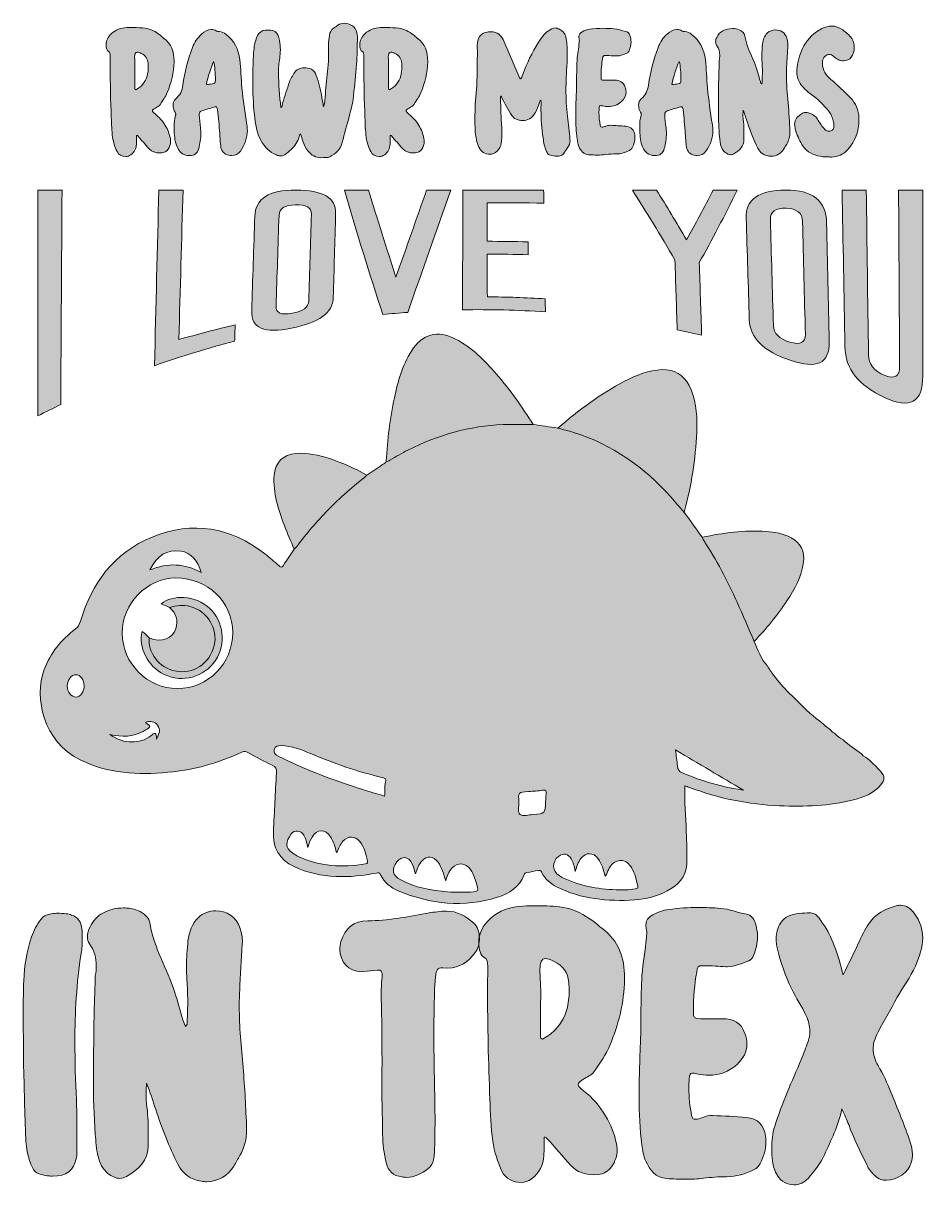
# Model space of a CAD drawing. Header units: inches. Extents: x 263 to 817, y -897 to -183.
import ezdxf

# ---------------------------------------------------------------- set-up
doc = ezdxf.new("R2010")
doc.units = ezdxf.units.IN
doc.header["$MEASUREMENT"] = 0
doc.layers.add('Layer 1', color=7, linetype='Continuous')

# ---------------------------------------------------------------- blocks, each defined once
blk = doc.blocks.new('block 3')
at = {"layer": 'Layer 1', "true_color": 0xfd2b7b}
h = blk.add_hatch(color=230, dxfattribs=at)
h.dxf.hatch_style = 2
edge = h.paths.add_edge_path()
edge.add_spline(control_points=[(286.37, -417.31), (281.65, -419.56), (276.95, -421.88), (272.27, -424.26), (272.27, -377.94), (272.27, -331.62), (272.27, -285.3), (277.24, -285.3), (282.2, -285.3), (287.16, -285.3), (286.9, -329.3), (286.64, -373.31), (286.37, -417.31)], knot_values=[0, 0, 0, 0, 1, 1, 1, 2, 2, 2, 3, 3, 3, 4, 4, 4, 4], degree=3, periodic=1)
h = blk.add_hatch(color=230, dxfattribs=at)
h.dxf.hatch_style = 2
edge = h.paths.add_edge_path()
edge.add_spline(control_points=[(344.03, -393.4), (344.92, -357.37), (345.82, -321.33), (346.72, -285.3), (351.68, -285.3), (356.64, -285.3), (361.61, -285.3), (360.75, -315.99), (359.88, -346.67), (359.02, -377.36), (370.5, -374.02), (382.05, -371.01), (393.66, -368.3), (393.56, -371.62), (393.45, -374.94), (393.34, -378.26), (376.75, -382.59), (360.29, -387.63), (344.03, -393.4)], knot_values=[0, 0, 0, 0, 1, 1, 1, 2, 2, 2, 3, 3, 3, 4, 4, 4, 5, 5, 5, 6, 6, 6, 6], degree=3, periodic=1)
h = blk.add_hatch(color=230, dxfattribs=at)
h.dxf.hatch_style = 2
edge = h.paths.add_edge_path()
edge.add_spline(control_points=[(405.74, -301.45), (406.1, -290.6), (414.55, -285.22), (431.09, -285.3), (447.62, -285.36), (455.76, -290.15), (455.49, -299.68), (455, -316.94), (454.52, -334.19), (454.03, -351.45), (453.77, -361.03), (445.17, -366.93), (428.39, -370.25), (411.62, -373.68), (403.5, -370.5), (403.84, -359.6), (404.48, -340.22), (405.11, -320.84), (405.74, -301.45)], knot_values=[0, 0, 0, 0, 1, 1, 1, 2, 2, 2, 3, 3, 3, 4, 4, 4, 5, 5, 5, 6, 6, 6, 6], degree=3, periodic=1)
edge = h.paths.add_edge_path()
edge.add_spline(control_points=[(430.8, -294.4), (424.17, -294.53), (420.79, -296.68), (420.66, -300.84), (420.05, -319.49), (419.45, -338.14), (418.84, -356.78), (418.71, -360.95), (421.98, -362.35), (428.68, -361.15), (435.37, -359.96), (438.8, -357.47), (438.92, -353.52), (439.46, -335.72), (440.01, -317.93), (440.56, -300.13), (440.68, -296.19), (437.42, -294.27), (430.8, -294.4)], knot_values=[0, 0, 0, 0, 1, 1, 1, 2, 2, 2, 3, 3, 3, 4, 4, 4, 5, 5, 5, 6, 6, 6, 6], degree=3, periodic=1)
h = blk.add_hatch(color=230, dxfattribs=at)
h.dxf.hatch_style = 2
edge = h.paths.add_edge_path()
edge.add_spline(control_points=[(492.62, -338.86), (499.02, -320.63), (505.31, -302.84), (511.49, -285.3), (516.45, -285.3), (521.41, -285.3), (526.38, -285.3), (517.77, -309.93), (508.91, -334.83), (499.84, -360.57), (494.75, -360.95), (489.66, -361.4), (484.57, -361.91), (476.46, -337.24), (468.57, -311.89), (460.86, -285.3), (465.83, -285.3), (470.79, -285.3), (475.75, -285.3), (481.27, -303.6), (486.89, -321.38), (492.62, -338.86)], knot_values=[0, 0, 0, 0, 1, 1, 1, 2, 2, 2, 3, 3, 3, 4, 4, 4, 5, 5, 5, 6, 6, 6, 7, 7, 7, 7], degree=3, periodic=1)
h = blk.add_hatch(color=230, dxfattribs=at)
h.dxf.hatch_style = 2
edge = h.paths.add_edge_path()
edge.add_spline(control_points=[(583.45, -285.3), (583.49, -287.98), (583.53, -290.65), (583.57, -293.33), (571.95, -293.24), (560.34, -293.2), (548.72, -293.19), (548.74, -301.08), (548.75, -308.96), (548.76, -316.85), (557.13, -316.88), (565.51, -316.98), (573.88, -317.16), (573.91, -319.82), (573.94, -322.48), (573.97, -325.13), (565.57, -324.9), (557.17, -324.77), (548.78, -324.74), (548.79, -333.51), (548.8, -342.27), (548.82, -351.04), (560.7, -351.11), (572.57, -351.51), (584.43, -352.22), (584.47, -354.89), (584.51, -357.57), (584.55, -360.25), (567.56, -359.11), (550.53, -358.7), (533.51, -359.01), (533.62, -334.44), (533.72, -309.87), (533.82, -285.3), (550.36, -285.3), (566.91, -285.3), (583.45, -285.3)], knot_values=[0, 0, 0, 0, 1, 1, 1, 2, 2, 2, 3, 3, 3, 4, 4, 4, 5, 5, 5, 6, 6, 6, 7, 7, 7, 8, 8, 8, 9, 9, 9, 10, 10, 10, 11, 11, 11, 12, 12, 12, 12], degree=3, periodic=1)
h = blk.add_hatch(color=230, dxfattribs=at)
h.dxf.hatch_style = 2
edge = h.paths.add_edge_path()
edge.add_spline(control_points=[(679.2, -329.93), (679.69, -344.81), (680.18, -359.69), (680.66, -374.57), (675.66, -373.4), (670.65, -372.3), (665.62, -371.26), (665.16, -356.94), (664.7, -342.61), (664.24, -328.28), (655.45, -313.09), (646.71, -298.85), (638.04, -285.3), (643, -285.3), (647.97, -285.3), (652.93, -285.3), (659.03, -295.1), (665.15, -305.28), (671.3, -315.95), (676.78, -306.18), (682.23, -296), (687.67, -285.3), (692.63, -285.3), (697.6, -285.3), (702.56, -285.3), (694.79, -301.24), (687.02, -316.03), (679.2, -329.93)], knot_values=[0, 0, 0, 0, 1, 1, 1, 2, 2, 2, 3, 3, 3, 4, 4, 4, 5, 5, 5, 6, 6, 6, 7, 7, 7, 8, 8, 8, 9, 9, 9, 9], degree=3, periodic=1)
h = blk.add_hatch(color=230, dxfattribs=at)
h.dxf.hatch_style = 2
edge = h.paths.add_edge_path()
edge.add_spline(control_points=[(708.06, -302.63), (707.7, -291.17), (715.79, -285.4), (732.34, -285.3), (748.89, -285.18), (757.3, -291.93), (757.58, -305.57), (758.09, -329.89), (758.6, -354.21), (759.12, -378.53), (759.38, -392.21), (751.5, -395.67), (735.17, -390.03), (718.82, -384.49), (710.35, -376.52), (710, -365.02), (709.35, -344.22), (708.71, -323.43), (708.06, -302.63)], knot_values=[0, 0, 0, 0, 1, 1, 1, 2, 2, 2, 3, 3, 3, 4, 4, 4, 5, 5, 5, 6, 6, 6, 6], degree=3, periodic=1)
edge = h.paths.add_edge_path()
edge.add_spline(control_points=[(732.64, -296.52), (726.03, -296.3), (722.8, -298.61), (722.94, -303.43), (723.57, -325.19), (724.2, -346.94), (724.83, -368.7), (724.96, -373.52), (728.32, -376.84), (734.87, -378.81), (741.41, -380.79), (744.6, -379.27), (744.48, -374.1), (743.9, -350.93), (743.32, -327.77), (742.75, -304.6), (742.62, -299.44), (739.25, -296.74), (732.64, -296.52)], knot_values=[0, 0, 0, 0, 1, 1, 1, 2, 2, 2, 3, 3, 3, 4, 4, 4, 5, 5, 5, 6, 6, 6, 6], degree=3, periodic=1)
h = blk.add_hatch(color=230, dxfattribs=at)
h.dxf.hatch_style = 2
edge = h.paths.add_edge_path()
edge.add_spline(control_points=[(768.83, -381.66), (768.24, -349.54), (767.66, -317.42), (767.08, -285.3), (772.04, -285.3), (777.01, -285.3), (781.97, -285.3), (782.42, -319.07), (782.86, -352.85), (783.31, -386.62), (783.39, -392.48), (786.63, -396.62), (793, -399.22), (799.36, -401.83), (802.5, -400.05), (802.47, -393.74), (802.25, -357.59), (802.04, -321.44), (801.82, -285.3), (806.78, -285.3), (811.75, -285.3), (816.71, -285.3), (816.71, -323.35), (816.71, -361.4), (816.71, -399.45), (816.68, -416.2), (808.94, -420.3), (793.13, -412.89), (777.29, -405.57), (769.07, -395.53), (768.83, -381.66)], knot_values=[0, 0, 0, 0, 1, 1, 1, 2, 2, 2, 3, 3, 3, 4, 4, 4, 5, 5, 5, 6, 6, 6, 7, 7, 7, 8, 8, 8, 9, 9, 9, 10, 10, 10, 10], degree=3, periodic=1)
at = {"layer": 'Layer 1', "lineweight": 0}
for points, knots in [([(286.37, -417.31), (281.65, -419.56), (276.95, -421.88), (272.27, -424.26), (272.27, -377.94), (272.27, -331.62), (272.27, -285.3), (277.24, -285.3), (282.2, -285.3), (287.16, -285.3), (286.9, -329.3), (286.64, -373.31), (286.37, -417.31)], [0, 0, 0, 0, 1, 1, 1, 2, 2, 2, 3, 3, 3, 4, 4, 4, 4]), ([(344.03, -393.4), (344.92, -357.37), (345.82, -321.33), (346.72, -285.3), (351.68, -285.3), (356.64, -285.3), (361.61, -285.3), (360.75, -315.99), (359.88, -346.67), (359.02, -377.36), (370.5, -374.02), (382.05, -371.01), (393.66, -368.3), (393.56, -371.62), (393.45, -374.94), (393.34, -378.26), (376.75, -382.59), (360.29, -387.63), (344.03, -393.4)], [0, 0, 0, 0, 1, 1, 1, 2, 2, 2, 3, 3, 3, 4, 4, 4, 5, 5, 5, 6, 6, 6, 6]), ([(405.74, -301.45), (406.1, -290.6), (414.55, -285.22), (431.09, -285.3), (447.62, -285.36), (455.76, -290.15), (455.49, -299.68), (455, -316.94), (454.52, -334.19), (454.03, -351.45), (453.77, -361.03), (445.17, -366.93), (428.39, -370.25), (411.62, -373.68), (403.5, -370.5), (403.84, -359.6), (404.48, -340.22), (405.11, -320.84), (405.74, -301.45)], [0, 0, 0, 0, 1, 1, 1, 2, 2, 2, 3, 3, 3, 4, 4, 4, 5, 5, 5, 6, 6, 6, 6]), ([(492.62, -338.86), (499.02, -320.63), (505.31, -302.84), (511.49, -285.3), (516.45, -285.3), (521.41, -285.3), (526.38, -285.3), (517.77, -309.93), (508.91, -334.83), (499.84, -360.57), (494.75, -360.95), (489.66, -361.4), (484.57, -361.91), (476.46, -337.24), (468.57, -311.89), (460.86, -285.3), (465.83, -285.3), (470.79, -285.3), (475.75, -285.3), (481.27, -303.6), (486.89, -321.38), (492.62, -338.86)], [0, 0, 0, 0, 1, 1, 1, 2, 2, 2, 3, 3, 3, 4, 4, 4, 5, 5, 5, 6, 6, 6, 7, 7, 7, 7]), ([(583.45, -285.3), (583.49, -287.98), (583.53, -290.65), (583.57, -293.33), (571.95, -293.24), (560.34, -293.2), (548.72, -293.19), (548.74, -301.08), (548.75, -308.96), (548.76, -316.85), (557.13, -316.88), (565.51, -316.98), (573.88, -317.16), (573.91, -319.82), (573.94, -322.48), (573.97, -325.13), (565.57, -324.9), (557.17, -324.77), (548.78, -324.74), (548.79, -333.51), (548.8, -342.27), (548.82, -351.04), (560.7, -351.11), (572.57, -351.51), (584.43, -352.22), (584.47, -354.89), (584.51, -357.57), (584.55, -360.25), (567.56, -359.11), (550.53, -358.7), (533.51, -359.01), (533.62, -334.44), (533.72, -309.87), (533.82, -285.3), (550.36, -285.3), (566.91, -285.3), (583.45, -285.3)], [0, 0, 0, 0, 1, 1, 1, 2, 2, 2, 3, 3, 3, 4, 4, 4, 5, 5, 5, 6, 6, 6, 7, 7, 7, 8, 8, 8, 9, 9, 9, 10, 10, 10, 11, 11, 11, 12, 12, 12, 12]), ([(679.2, -329.93), (679.69, -344.81), (680.18, -359.69), (680.66, -374.57), (675.66, -373.4), (670.65, -372.3), (665.62, -371.26), (665.16, -356.94), (664.7, -342.61), (664.24, -328.28), (655.45, -313.09), (646.71, -298.85), (638.04, -285.3), (643, -285.3), (647.97, -285.3), (652.93, -285.3), (659.03, -295.1), (665.15, -305.28), (671.3, -315.95), (676.78, -306.18), (682.23, -296), (687.67, -285.3), (692.63, -285.3), (697.6, -285.3), (702.56, -285.3), (694.79, -301.24), (687.02, -316.03), (679.2, -329.93)], [0, 0, 0, 0, 1, 1, 1, 2, 2, 2, 3, 3, 3, 4, 4, 4, 5, 5, 5, 6, 6, 6, 7, 7, 7, 8, 8, 8, 9, 9, 9, 9]), ([(708.06, -302.63), (707.7, -291.17), (715.79, -285.4), (732.34, -285.3), (748.89, -285.18), (757.3, -291.93), (757.58, -305.57), (758.09, -329.89), (758.6, -354.21), (759.12, -378.53), (759.38, -392.21), (751.5, -395.67), (735.17, -390.03), (718.82, -384.49), (710.35, -376.52), (710, -365.02), (709.35, -344.22), (708.71, -323.43), (708.06, -302.63)], [0, 0, 0, 0, 1, 1, 1, 2, 2, 2, 3, 3, 3, 4, 4, 4, 5, 5, 5, 6, 6, 6, 6]), ([(768.83, -381.66), (768.24, -349.54), (767.66, -317.42), (767.08, -285.3), (772.04, -285.3), (777.01, -285.3), (781.97, -285.3), (782.42, -319.07), (782.86, -352.85), (783.31, -386.62), (783.39, -392.48), (786.63, -396.62), (793, -399.22), (799.36, -401.83), (802.5, -400.05), (802.47, -393.74), (802.25, -357.59), (802.04, -321.44), (801.82, -285.3), (806.78, -285.3), (811.75, -285.3), (816.71, -285.3), (816.71, -323.35), (816.71, -361.4), (816.71, -399.45), (816.68, -416.2), (808.94, -420.3), (793.13, -412.89), (777.29, -405.57), (769.07, -395.53), (768.83, -381.66)], [0, 0, 0, 0, 1, 1, 1, 2, 2, 2, 3, 3, 3, 4, 4, 4, 5, 5, 5, 6, 6, 6, 7, 7, 7, 8, 8, 8, 9, 9, 9, 10, 10, 10, 10]), ([(430.8, -294.4), (424.17, -294.53), (420.79, -296.68), (420.66, -300.84), (420.05, -319.49), (419.45, -338.14), (418.84, -356.78), (418.71, -360.95), (421.98, -362.35), (428.68, -361.15), (435.37, -359.96), (438.8, -357.47), (438.92, -353.52), (439.46, -335.72), (440.01, -317.93), (440.56, -300.13), (440.68, -296.19), (437.42, -294.27), (430.8, -294.4)], [0, 0, 0, 0, 1, 1, 1, 2, 2, 2, 3, 3, 3, 4, 4, 4, 5, 5, 5, 6, 6, 6, 6]), ([(732.64, -296.52), (726.03, -296.3), (722.8, -298.61), (722.94, -303.43), (723.57, -325.19), (724.2, -346.94), (724.83, -368.7), (724.96, -373.52), (728.32, -376.84), (734.87, -378.81), (741.41, -380.79), (744.6, -379.27), (744.48, -374.1), (743.9, -350.93), (743.32, -327.77), (742.75, -304.6), (742.62, -299.44), (739.25, -296.74), (732.64, -296.52)], [0, 0, 0, 0, 1, 1, 1, 2, 2, 2, 3, 3, 3, 4, 4, 4, 5, 5, 5, 6, 6, 6, 6])]:
    blk.add_open_spline(points, degree=3, knots=knots, dxfattribs=at)
blk = doc.blocks.new('block 4')
at = {"layer": 'Layer 1', "true_color": 0xce0100}
h = blk.add_hatch(color=12, dxfattribs=at)
h.dxf.hatch_style = 2
edge = h.paths.add_edge_path()
edge.add_spline(control_points=[(321.01, -261.67), (319.68, -258.87), (318.76, -255.95), (318.3, -252.9), (317.67, -248.89), (317.63, -244.83), (317.46, -240.78), (317.04, -230.26), (316.79, -219.73), (316.79, -209.21), (316.79, -209.21), (316.84, -202.65), (316.84, -202.65), (316.84, -201.56), (316.79, -200.52), (315.58, -199.93), (314.87, -199.56), (314.66, -198.72), (314.5, -197.97), (314.33, -197.22), (314.25, -196.51), (314.25, -195.84), (314.25, -193.21), (315.46, -191), (317.5, -189.07), (320.14, -186.65), (323.43, -185.52), (326.94, -185.4), (328.32, -185.36), (329.66, -185.31), (331.04, -185.31), (333.5, -185.31), (335.97, -185.44), (338.39, -185.77), (341.65, -186.23), (344.61, -187.9), (347.29, -189.87), (348.08, -190.45), (348.75, -191.21), (349.58, -191.79), (354.51, -195.3), (356.1, -200.39), (356.1, -205.99), (356.1, -205.99), (356.1, -206.45), (356.1, -206.45), (356.01, -213.01), (354.39, -219.32), (351.88, -225.37), (350.84, -227.96), (349.12, -230.17), (347.7, -232.51), (347.03, -233.68), (345.78, -234.23), (344.65, -234.9), (343.4, -235.61), (342.77, -236.06), (342.77, -236.61), (342.77, -237.07), (343.32, -237.61), (344.36, -238.4), (346.95, -240.37), (348.91, -242.83), (350.67, -245.59), (352.26, -248.09), (353.17, -250.81), (353.8, -253.65), (353.93, -254.23), (353.97, -254.82), (353.97, -255.36), (353.97, -257.07), (353.47, -258.7), (352.38, -260.21), (351.42, -261.54), (350.08, -262.29), (348.54, -262.42), (348.54, -262.42), (347.2, -262.5), (347.2, -262.5), (344.78, -262.5), (342.48, -261.79), (340.73, -259.87), (338.35, -257.28), (336.09, -254.61), (333.75, -251.98), (333.67, -251.85), (333.59, -251.69), (333.33, -251.69), (333.33, -251.69), (333, -251.73), (333, -251.73), (333, -251.73), (333, -254.36), (333, -254.36), (333, -255.28), (333, -256.16), (332.96, -257.07), (332.83, -259.79), (331.71, -261.92), (329.45, -263.67), (328.57, -264.38), (327.44, -264.72), (326.32, -264.72), (324.15, -264.72), (321.93, -263.55), (321.01, -261.67)], knot_values=[0, 0, 0, 0, 1, 1, 1, 2, 2, 2, 3, 3, 3, 4, 4, 4, 5, 5, 5, 6, 6, 6, 7, 7, 7, 8, 8, 8, 9, 9, 9, 10, 10, 10, 11, 11, 11, 12, 12, 12, 13, 13, 13, 14, 14, 14, 15, 15, 15, 16, 16, 16, 17, 17, 17, 18, 18, 18, 19, 19, 19, 20, 20, 20, 21, 21, 21, 22, 22, 22, 23, 23, 23, 24, 24, 24, 25, 25, 25, 26, 26, 26, 27, 27, 27, 28, 28, 28, 29, 29, 29, 30, 30, 30, 31, 31, 31, 32, 32, 32, 33, 33, 33, 34, 34, 34, 35, 35, 35, 35], degree=3, periodic=1)
edge = h.paths.add_edge_path()
edge.add_spline(control_points=[(339.52, -215.1), (340.02, -213.34), (340.23, -211.59), (340.23, -209.75), (340.23, -208.96), (340.19, -208.16), (340.1, -207.37), (339.89, -204.45), (338.43, -202.57), (335.92, -201.31), (334.84, -200.77), (334.04, -200.48), (333.42, -200.48), (332.29, -200.48), (331.87, -201.48), (331.83, -203.65), (331.83, -205.53), (332.04, -207.41), (332.04, -209.33), (332.04, -209.33), (331.96, -215.6), (331.96, -215.6), (331.96, -215.6), (332, -223.32), (332, -223.32), (332.21, -223.41), (332.42, -223.49), (332.58, -223.62), (336.05, -221.74), (338.43, -218.94), (339.52, -215.1)], knot_values=[0, 0, 0, 0, 1, 1, 1, 2, 2, 2, 3, 3, 3, 4, 4, 4, 5, 5, 5, 6, 6, 6, 7, 7, 7, 8, 8, 8, 9, 9, 9, 10, 10, 10, 10], degree=3, periodic=1)
h = blk.add_hatch(color=12, dxfattribs=at)
h.dxf.hatch_style = 2
edge = h.paths.add_edge_path()
edge.add_spline(control_points=[(438.59, -261.38), (437.26, -259.66), (436.17, -257.87), (435.5, -255.78), (435.5, -255.78), (433.87, -250.77), (433.87, -250.77), (433, -251.18), (433.16, -251.98), (433, -252.56), (432.08, -255.74), (430.45, -258.45), (427.86, -260.54), (427.02, -261.21), (426.27, -262), (425.44, -262.71), (424.23, -263.76), (422.93, -264.3), (421.55, -264.3), (420.76, -264.3), (419.92, -264.09), (419.05, -263.72), (414.91, -261.92), (411.78, -258.99), (409.61, -255.03), (406.89, -249.97), (406.06, -244.46), (405.51, -238.9), (404.8, -231.97), (404.51, -225.04), (404.51, -218.06), (404.51, -213.93), (404.64, -209.75), (404.8, -205.62), (404.93, -202.31), (405.05, -199.02), (405.64, -195.8), (405.97, -193.88), (406.6, -192.08), (407.39, -190.33), (408.4, -188.2), (410.07, -187.07), (412.41, -186.9), (412.41, -186.9), (413.62, -186.9), (413.62, -186.9), (418.84, -186.9), (420.05, -188.61), (420.93, -193.21), (421.3, -195.17), (421.47, -197.18), (421.47, -199.14), (421.47, -200.81), (421.34, -202.48), (421.09, -204.15), (420.63, -207.2), (420.3, -210.25), (420.3, -213.3), (420.38, -220.36), (421.05, -227.38), (421.72, -234.52), (422.35, -234.23), (422.47, -233.93), (422.51, -233.64), (423.47, -229.09), (425.15, -224.7), (426.56, -220.28), (427.32, -217.89), (428.53, -215.81), (429.78, -213.68), (431.37, -211), (433.62, -210.04), (436.01, -210.04), (437.55, -210.04), (439.18, -210.42), (440.68, -211.04), (442.23, -211.67), (443.02, -213.22), (443.57, -214.76), (445.19, -219.15), (446.32, -223.66), (447.03, -228.3), (447.32, -230.26), (447.66, -232.18), (448.12, -234.14), (448.83, -231.51), (448.95, -228.8), (449.16, -226.12), (449.62, -220.86), (450.04, -215.6), (450.71, -210.33), (451.08, -207.54), (451.13, -204.7), (451.13, -201.9), (451.13, -201.9), (451.13, -195.88), (451.13, -195.88), (451.17, -193.96), (451.42, -192.08), (451.67, -190.2), (451.88, -188.36), (452.71, -186.82), (454.22, -185.73), (455.09, -185.11), (455.97, -184.48), (456.85, -183.9), (458.14, -183.02), (459.44, -182.68), (460.69, -182.68), (462.32, -182.68), (463.91, -183.27), (465.49, -184.15), (467.21, -185.11), (468.12, -186.69), (468.5, -188.57), (468.79, -189.87), (469.04, -191.16), (469.04, -192.5), (469.04, -192.5), (469, -193.38), (469, -193.38), (468.46, -199.02), (468.88, -204.7), (468.21, -210.33), (467.41, -216.72), (467.04, -223.11), (466.2, -229.51), (465.74, -233.06), (464.74, -236.57), (463.86, -240.03), (462.49, -245.34), (460.77, -250.6), (459.56, -255.99), (458.56, -260.41), (455.55, -262.84), (451.92, -264.84), (451.21, -265.22), (450.46, -265.34), (449.7, -265.34), (449.7, -265.34), (448.08, -265.34), (448.08, -265.34), (448.08, -265.34), (446.41, -265.43), (446.41, -265.43), (443.19, -265.43), (440.64, -263.88), (438.59, -261.38)], knot_values=[0, 0, 0, 0, 1, 1, 1, 2, 2, 2, 3, 3, 3, 4, 4, 4, 5, 5, 5, 6, 6, 6, 7, 7, 7, 8, 8, 8, 9, 9, 9, 10, 10, 10, 11, 11, 11, 12, 12, 12, 13, 13, 13, 14, 14, 14, 15, 15, 15, 16, 16, 16, 17, 17, 17, 18, 18, 18, 19, 19, 19, 20, 20, 20, 21, 21, 21, 22, 22, 22, 23, 23, 23, 24, 24, 24, 25, 25, 25, 26, 26, 26, 27, 27, 27, 28, 28, 28, 29, 29, 29, 30, 30, 30, 31, 31, 31, 32, 32, 32, 33, 33, 33, 34, 34, 34, 35, 35, 35, 36, 36, 36, 37, 37, 37, 38, 38, 38, 39, 39, 39, 40, 40, 40, 41, 41, 41, 42, 42, 42, 43, 43, 43, 44, 44, 44, 45, 45, 45, 46, 46, 46, 47, 47, 47, 48, 48, 48, 49, 49, 49, 49], degree=3, periodic=1)
h = blk.add_hatch(color=12, dxfattribs=at)
h.dxf.hatch_style = 2
edge = h.paths.add_edge_path()
edge.add_spline(control_points=[(477.07, -261.67), (475.73, -258.87), (474.81, -255.95), (474.35, -252.9), (473.72, -248.89), (473.68, -244.83), (473.52, -240.78), (473.1, -230.26), (472.85, -219.73), (472.85, -209.21), (472.85, -209.21), (472.89, -202.65), (472.89, -202.65), (472.89, -201.56), (472.85, -200.52), (471.63, -199.93), (470.93, -199.56), (470.72, -198.72), (470.55, -197.97), (470.38, -197.22), (470.3, -196.51), (470.3, -195.84), (470.3, -193.21), (471.51, -191), (473.56, -189.07), (476.19, -186.65), (479.49, -185.52), (483, -185.4), (484.37, -185.36), (485.71, -185.31), (487.09, -185.31), (489.55, -185.31), (492.02, -185.44), (494.44, -185.77), (497.7, -186.23), (500.66, -187.9), (503.34, -189.87), (504.13, -190.45), (504.8, -191.21), (505.63, -191.79), (510.56, -195.3), (512.15, -200.39), (512.15, -205.99), (512.15, -205.99), (512.15, -206.45), (512.15, -206.45), (512.07, -213.01), (510.44, -219.32), (507.93, -225.37), (506.89, -227.96), (505.17, -230.17), (503.76, -232.51), (503.09, -233.68), (501.83, -234.23), (500.71, -234.9), (499.45, -235.61), (498.83, -236.06), (498.83, -236.61), (498.83, -237.07), (499.37, -237.61), (500.41, -238.4), (503, -240.37), (504.97, -242.83), (506.72, -245.59), (508.31, -248.09), (509.23, -250.81), (509.85, -253.65), (509.98, -254.23), (510.02, -254.82), (510.02, -255.36), (510.02, -257.07), (509.52, -258.7), (508.43, -260.21), (507.47, -261.54), (506.14, -262.29), (504.59, -262.42), (504.59, -262.42), (503.25, -262.5), (503.25, -262.5), (500.83, -262.5), (498.53, -261.79), (496.78, -259.87), (494.4, -257.28), (492.14, -254.61), (489.8, -251.98), (489.72, -251.85), (489.64, -251.69), (489.39, -251.69), (489.39, -251.69), (489.05, -251.73), (489.05, -251.73), (489.05, -251.73), (489.05, -254.36), (489.05, -254.36), (489.05, -255.28), (489.05, -256.16), (489.01, -257.07), (488.89, -259.79), (487.76, -261.92), (485.5, -263.67), (484.63, -264.38), (483.5, -264.72), (482.37, -264.72), (480.2, -264.72), (477.98, -263.55), (477.07, -261.67)], knot_values=[0, 0, 0, 0, 1, 1, 1, 2, 2, 2, 3, 3, 3, 4, 4, 4, 5, 5, 5, 6, 6, 6, 7, 7, 7, 8, 8, 8, 9, 9, 9, 10, 10, 10, 11, 11, 11, 12, 12, 12, 13, 13, 13, 14, 14, 14, 15, 15, 15, 16, 16, 16, 17, 17, 17, 18, 18, 18, 19, 19, 19, 20, 20, 20, 21, 21, 21, 22, 22, 22, 23, 23, 23, 24, 24, 24, 25, 25, 25, 26, 26, 26, 27, 27, 27, 28, 28, 28, 29, 29, 29, 30, 30, 30, 31, 31, 31, 32, 32, 32, 33, 33, 33, 34, 34, 34, 35, 35, 35, 35], degree=3, periodic=1)
edge = h.paths.add_edge_path()
edge.add_spline(control_points=[(495.57, -215.1), (496.07, -213.34), (496.28, -211.59), (496.28, -209.75), (496.28, -208.96), (496.24, -208.16), (496.15, -207.37), (495.95, -204.45), (494.48, -202.57), (491.98, -201.31), (490.89, -200.77), (490.1, -200.48), (489.47, -200.48), (488.34, -200.48), (487.93, -201.48), (487.88, -203.65), (487.88, -205.53), (488.09, -207.41), (488.09, -209.33), (488.09, -209.33), (488.01, -215.6), (488.01, -215.6), (488.01, -215.6), (488.05, -223.32), (488.05, -223.32), (488.26, -223.41), (488.47, -223.49), (488.64, -223.62), (492.1, -221.74), (494.48, -218.94), (495.57, -215.1)], knot_values=[0, 0, 0, 0, 1, 1, 1, 2, 2, 2, 3, 3, 3, 4, 4, 4, 5, 5, 5, 6, 6, 6, 7, 7, 7, 8, 8, 8, 9, 9, 9, 10, 10, 10, 10], degree=3, periodic=1)
h = blk.add_hatch(color=12, dxfattribs=at)
h.dxf.hatch_style = 2
edge = h.paths.add_edge_path()
edge.add_spline(control_points=[(587, -263.67), (586.04, -263.42), (585.66, -262.5), (585.25, -261.67), (583.91, -259.04), (583.62, -256.11), (583.12, -253.27), (582.16, -247.55), (581.82, -241.79), (581.82, -236.06), (581.82, -236.06), (581.86, -231.3), (581.86, -231.3), (581.86, -230.93), (581.78, -230.55), (581.74, -230.05), (580.99, -230.38), (580.99, -231.05), (580.82, -231.55), (580.15, -233.77), (579.36, -235.9), (578.19, -237.9), (576.31, -241.12), (573.59, -242.58), (570.63, -242.58), (569.17, -242.58), (567.66, -242.21), (566.12, -241.58), (565.15, -241.16), (564.53, -240.37), (563.99, -239.53), (561.65, -235.77), (559.31, -232.01), (557.55, -227.92), (557.47, -227.79), (557.34, -227.71), (557.13, -227.42), (556.97, -227.71), (556.93, -228.05), (556.93, -228.34), (556.93, -228.34), (556.93, -228.96), (556.93, -228.96), (557.13, -234.94), (557.09, -240.91), (557.68, -246.84), (557.76, -247.68), (557.8, -248.55), (557.8, -249.39), (557.8, -251.85), (557.55, -254.27), (557.34, -256.7), (557.05, -260.25), (553.38, -263.3), (550.08, -263.3), (550.08, -263.3), (549.45, -263.26), (549.45, -263.26), (546.15, -262.88), (544.31, -260.71), (543.18, -257.91), (541.97, -254.9), (541.47, -251.69), (541.31, -248.47), (541.22, -246.09), (541.18, -243.71), (541.18, -241.33), (541.18, -235.35), (541.47, -229.42), (542.06, -223.45), (542.77, -216.39), (542.6, -209.25), (542.68, -202.11), (542.68, -200.31), (542.68, -198.43), (542.64, -196.63), (542.64, -195.63), (542.77, -194.63), (542.93, -193.67), (543.35, -190.7), (545.19, -189.03), (547.95, -188.32), (549.03, -188.07), (550.03, -187.9), (550.95, -187.9), (554.71, -187.9), (557.55, -190.04), (559.22, -194.04), (559.22, -194.04), (568.33, -215.64), (568.33, -215.64), (568.54, -216.1), (568.67, -216.64), (569.17, -216.98), (570, -216.39), (570.13, -215.43), (570.46, -214.59), (573.09, -207.54), (576.27, -200.77), (580.32, -194.42), (581.99, -191.79), (583.74, -189.16), (586.37, -187.32), (587.75, -186.36), (589.09, -185.61), (590.59, -185.61), (591.39, -185.61), (592.22, -185.86), (593.14, -186.36), (595.52, -187.7), (596.98, -189.45), (597.36, -192.21), (597.86, -195.38), (598.03, -198.6), (598.03, -201.77), (598.03, -204.86), (597.86, -207.95), (597.61, -211), (597.36, -215.14), (597.19, -219.32), (597.19, -223.45), (597.19, -228.92), (597.44, -234.39), (598.11, -239.91), (598.7, -244.67), (599.41, -249.43), (599.66, -254.27), (599.66, -254.27), (599.7, -254.73), (599.7, -254.73), (599.7, -256.49), (599.24, -257.99), (598.15, -259.41), (597.28, -260.58), (596.44, -261.79), (595.6, -262.96), (595.1, -263.72), (594.39, -264.13), (593.56, -264.34), (593.01, -264.47), (592.43, -264.51), (591.89, -264.51), (590.22, -264.51), (588.63, -264.09), (587, -263.67)], knot_values=[0, 0, 0, 0, 1, 1, 1, 2, 2, 2, 3, 3, 3, 4, 4, 4, 5, 5, 5, 6, 6, 6, 7, 7, 7, 8, 8, 8, 9, 9, 9, 10, 10, 10, 11, 11, 11, 12, 12, 12, 13, 13, 13, 14, 14, 14, 15, 15, 15, 16, 16, 16, 17, 17, 17, 18, 18, 18, 19, 19, 19, 20, 20, 20, 21, 21, 21, 22, 22, 22, 23, 23, 23, 24, 24, 24, 25, 25, 25, 26, 26, 26, 27, 27, 27, 28, 28, 28, 29, 29, 29, 30, 30, 30, 31, 31, 31, 32, 32, 32, 33, 33, 33, 34, 34, 34, 35, 35, 35, 36, 36, 36, 37, 37, 37, 38, 38, 38, 39, 39, 39, 40, 40, 40, 41, 41, 41, 42, 42, 42, 43, 43, 43, 44, 44, 44, 45, 45, 45, 46, 46, 46, 47, 47, 47, 48, 48, 48, 48], degree=3, periodic=1)
h = blk.add_hatch(color=12, dxfattribs=at)
h.dxf.hatch_style = 2
edge = h.paths.add_edge_path()
edge.add_spline(control_points=[(759.05, -264.97), (756.42, -264.97), (754.08, -264.76), (751.91, -264.18), (747.9, -263.05), (744.48, -261.08), (742.3, -257.28), (740.59, -254.23), (739.09, -251.18), (738.29, -247.8), (738, -246.63), (737.88, -245.63), (737.88, -244.75), (737.88, -241.79), (739.42, -240.24), (742.72, -238.11), (743.39, -237.69), (744.1, -237.53), (744.85, -237.53), (745.39, -237.53), (745.94, -237.61), (746.48, -237.82), (748.65, -238.65), (750.7, -239.66), (751.99, -241.75), (753.16, -243.62), (754.25, -245.59), (755.75, -247.22), (755.75, -247.22), (756.71, -248.26), (756.71, -248.26), (757.34, -248.89), (758.09, -249.18), (758.85, -249.18), (759.26, -249.18), (759.68, -249.1), (760.1, -248.97), (761.39, -248.51), (762.06, -247.51), (762.06, -246.13), (762.06, -246.13), (762.06, -245.71), (762.06, -245.71), (762.06, -245), (761.98, -244.33), (761.85, -243.62), (761.35, -241.29), (760.56, -239.03), (759.05, -237.15), (755.75, -233.02), (752.2, -229.09), (747.73, -226.12), (746.02, -225), (744.52, -223.57), (743.1, -222.03), (740.42, -219.11), (739.21, -215.81), (739.21, -212.13), (739.21, -211.3), (739.3, -210.42), (739.42, -209.5), (740.09, -204.99), (741.3, -200.64), (743.6, -196.68), (746.23, -192.08), (749.82, -188.36), (754.62, -185.98), (756.67, -184.98), (758.68, -184.44), (760.68, -184.44), (762.98, -184.44), (765.24, -185.19), (767.45, -186.78), (769.54, -188.32), (771.5, -189.99), (773.05, -192.12), (774.01, -193.42), (774.55, -195.46), (774.55, -197.64), (774.55, -199.73), (774.01, -201.94), (772.75, -203.65), (771.71, -205.03), (769.83, -205.78), (767.87, -205.78), (766.74, -205.78), (765.61, -205.57), (764.57, -205.07), (763.61, -204.57), (762.77, -203.9), (761.98, -203.19), (761.1, -202.4), (760.18, -201.85), (759.14, -201.85), (758.72, -201.85), (758.26, -201.94), (757.8, -202.15), (756.09, -202.94), (755.25, -204.32), (755.04, -206.28), (755, -206.66), (754.96, -207.08), (754.96, -207.45), (754.96, -211.63), (757.22, -214.72), (760.18, -217.27), (764.4, -220.86), (768.49, -224.58), (772.25, -228.59), (775.47, -231.93), (777.22, -236.15), (777.43, -240.83), (777.43, -240.83), (777.47, -242.37), (777.47, -242.37), (777.47, -249.1), (775.18, -255.19), (770.66, -260.29), (767.99, -263.34), (764.44, -265.05), (760.56, -265.05), (760.06, -265.05), (759.55, -265.01), (759.05, -264.97)], knot_values=[0, 0, 0, 0, 1, 1, 1, 2, 2, 2, 3, 3, 3, 4, 4, 4, 5, 5, 5, 6, 6, 6, 7, 7, 7, 8, 8, 8, 9, 9, 9, 10, 10, 10, 11, 11, 11, 12, 12, 12, 13, 13, 13, 14, 14, 14, 15, 15, 15, 16, 16, 16, 17, 17, 17, 18, 18, 18, 19, 19, 19, 20, 20, 20, 21, 21, 21, 22, 22, 22, 23, 23, 23, 24, 24, 24, 25, 25, 25, 26, 26, 26, 27, 27, 27, 28, 28, 28, 29, 29, 29, 30, 30, 30, 31, 31, 31, 32, 32, 32, 33, 33, 33, 34, 34, 34, 35, 35, 35, 36, 36, 36, 37, 37, 37, 38, 38, 38, 39, 39, 39, 40, 40, 40, 41, 41, 41, 41], degree=3, periodic=1)
h = blk.add_hatch(color=12, dxfattribs=at)
h.dxf.hatch_style = 2
edge = h.paths.add_edge_path()
edge.add_spline(control_points=[(365.37, -264.13), (361.53, -264.13), (359.36, -261.96), (357.94, -258.79), (356.64, -255.74), (356.39, -252.39), (356.14, -249.14), (356.14, -249.14), (356.14, -246.34), (356.14, -246.34), (356.14, -243.96), (356.35, -241.58), (357.02, -239.32), (357.1, -239.07), (357.14, -238.82), (357.14, -238.57), (357.14, -238.15), (357.02, -237.78), (356.73, -237.4), (355.98, -236.4), (355.64, -235.19), (355.52, -233.98), (355.47, -233.64), (355.47, -233.31), (355.47, -233.02), (355.47, -231.51), (355.93, -230.17), (357.14, -229.17), (359.82, -226.96), (361.03, -224.24), (361.53, -220.74), (362.62, -212.84), (364.54, -205.11), (367.42, -197.64), (368.63, -194.42), (370.51, -191.66), (373.02, -189.37), (374.85, -187.7), (376.78, -186.48), (378.91, -186.48), (379.99, -186.48), (381.12, -186.78), (382.33, -187.49), (382.62, -187.65), (382.96, -187.78), (383.29, -187.78), (383.29, -187.78), (383.88, -187.78), (383.88, -187.78), (385.51, -187.78), (386.8, -188.57), (388.05, -189.53), (393.19, -193.38), (395.7, -198.72), (396.53, -204.99), (397.33, -210.75), (397.24, -216.6), (397.83, -222.36), (398.62, -230.01), (399.62, -237.57), (400.88, -245.13), (401.09, -246.34), (401.17, -247.51), (401.17, -248.64), (401.17, -253.27), (399.62, -257.53), (396.87, -261.42), (395.61, -263.26), (393.78, -264.01), (391.65, -264.01), (391.06, -264.01), (390.39, -263.97), (389.72, -263.84), (386.84, -263.3), (385.38, -261.5), (384.92, -258.95), (384.46, -256.16), (384.38, -253.31), (384.17, -250.47), (383.83, -245.59), (383.46, -240.7), (382.79, -235.86), (382.62, -234.6), (382.41, -234.1), (381.71, -234.1), (381.41, -234.1), (381.08, -234.19), (380.58, -234.31), (378.07, -234.98), (375.61, -235.81), (373.1, -236.57), (371.97, -236.9), (371.6, -237.65), (371.6, -238.82), (371.68, -241.58), (372.01, -244.33), (372.35, -247.05), (372.51, -248.18), (372.56, -249.31), (372.56, -250.43), (372.56, -253.61), (372.06, -256.7), (371.26, -259.79), (370.51, -262.88), (368.55, -264.13), (365.46, -264.13), (365.46, -264.13), (365.37, -264.13), (365.37, -264.13)], knot_values=[0, 0, 0, 0, 1, 1, 1, 2, 2, 2, 3, 3, 3, 4, 4, 4, 5, 5, 5, 6, 6, 6, 7, 7, 7, 8, 8, 8, 9, 9, 9, 10, 10, 10, 11, 11, 11, 12, 12, 12, 13, 13, 13, 14, 14, 14, 15, 15, 15, 16, 16, 16, 17, 17, 17, 18, 18, 18, 19, 19, 19, 20, 20, 20, 21, 21, 21, 22, 22, 22, 23, 23, 23, 24, 24, 24, 25, 25, 25, 26, 26, 26, 27, 27, 27, 28, 28, 28, 29, 29, 29, 30, 30, 30, 31, 31, 31, 32, 32, 32, 33, 33, 33, 34, 34, 34, 35, 35, 35, 36, 36, 36, 36], degree=3, periodic=1)
edge = h.paths.add_edge_path()
edge.add_spline(control_points=[(379.66, -219.98), (381.25, -219.73), (381.54, -219.4), (381.54, -217.69), (381.5, -215.6), (381.45, -213.43), (381.2, -211.34), (380.99, -209.62), (381.08, -207.87), (380.33, -206.2), (378.66, -210.79), (376.86, -215.35), (375.94, -220.44), (377.4, -220.28), (378.53, -220.15), (379.66, -219.98)], knot_values=[0, 0, 0, 0, 1, 1, 1, 2, 2, 2, 3, 3, 3, 4, 4, 4, 5, 5, 5, 5], degree=3, periodic=1)
h = blk.add_hatch(color=12, dxfattribs=at)
h.dxf.hatch_style = 2
edge = h.paths.add_edge_path()
edge.add_spline(control_points=[(611.15, -263.59), (607.97, -263.38), (606.3, -261.12), (605.13, -258.58), (604.46, -257.12), (604.3, -255.49), (604.04, -253.9), (603.42, -249.43), (603.21, -244.96), (603.21, -240.2), (603.21, -234.73), (603.46, -228.84), (603.67, -222.15), (603.79, -218.44), (603.67, -211.84), (604.04, -205.24), (604.25, -201.65), (605.05, -198.14), (605.3, -194.55), (605.34, -194.04), (605.42, -193.58), (605.42, -193.08), (605.42, -192.83), (605.38, -192.54), (605.34, -192.25), (605.21, -191.75), (605.17, -191.29), (605.17, -190.87), (605.17, -189.58), (605.76, -188.74), (607.18, -187.9), (608.6, -187.07), (610.14, -186.65), (611.73, -186.4), (614.49, -185.98), (617.33, -185.82), (620.13, -185.82), (622.3, -185.82), (624.43, -185.9), (626.6, -186.07), (629.11, -186.23), (631.49, -187.32), (633.99, -187.74), (635.29, -187.99), (636.08, -188.91), (636.5, -190.16), (637, -191.54), (637.21, -192.87), (637.21, -194.21), (637.21, -196.01), (636.79, -197.81), (636.04, -199.56), (635.79, -200.18), (635.37, -200.85), (634.74, -201.1), (632.7, -201.81), (630.74, -202.82), (628.52, -202.82), (628.52, -202.82), (628.15, -202.82), (628.15, -202.82), (626.1, -202.69), (624.05, -202.57), (621.96, -202.52), (621.96, -202.52), (621.5, -202.52), (621.5, -202.52), (620.13, -202.52), (619.96, -202.77), (619.75, -204.36), (619.12, -207.95), (618.79, -211.59), (618.79, -215.22), (618.79, -215.22), (618.79, -215.81), (618.79, -215.81), (618.83, -217.6), (618.87, -217.64), (620.79, -217.73), (620.79, -217.73), (623.64, -217.77), (623.64, -217.77), (623.64, -217.77), (626.89, -217.73), (626.89, -217.73), (630.61, -217.73), (632.45, -218.9), (633.58, -221.95), (633.99, -223.03), (634.16, -224.08), (634.16, -225.04), (634.16, -227.21), (633.16, -229.13), (631.32, -230.84), (628.9, -233.06), (626.18, -233.93), (623.3, -233.93), (622.17, -233.93), (620.96, -233.81), (619.79, -233.56), (619.21, -233.43), (618.83, -233.35), (618.5, -233.35), (617.83, -233.35), (617.7, -233.77), (617.62, -235.02), (617.54, -235.9), (617.5, -236.77), (617.5, -237.65), (617.5, -240.28), (617.79, -242.91), (618.29, -245.5), (618.41, -246.34), (618.83, -246.59), (619.37, -246.59), (619.54, -246.59), (619.71, -246.59), (619.92, -246.55), (620.5, -246.38), (621.13, -246.21), (621.67, -246), (622.47, -245.71), (623.3, -245.5), (624.14, -245.5), (624.14, -245.5), (624.39, -245.5), (624.39, -245.5), (627.6, -245.67), (630.78, -245.75), (633.99, -246.09), (637.25, -246.38), (639.09, -248.26), (639.51, -251.48), (639.55, -252.02), (639.59, -252.52), (639.59, -253.06), (639.59, -255.24), (639.01, -257.28), (637.96, -259.25), (637.59, -260), (637, -260.62), (636.21, -261), (633.74, -262.25), (631.11, -263.09), (628.31, -263.09), (626.06, -263.09), (623.89, -263.26), (621.67, -263.51), (619.96, -263.72), (618.25, -263.8), (616.58, -263.8), (614.74, -263.8), (612.94, -263.72), (611.15, -263.59)], knot_values=[0, 0, 0, 0, 1, 1, 1, 2, 2, 2, 3, 3, 3, 4, 4, 4, 5, 5, 5, 6, 6, 6, 7, 7, 7, 8, 8, 8, 9, 9, 9, 10, 10, 10, 11, 11, 11, 12, 12, 12, 13, 13, 13, 14, 14, 14, 15, 15, 15, 16, 16, 16, 17, 17, 17, 18, 18, 18, 19, 19, 19, 20, 20, 20, 21, 21, 21, 22, 22, 22, 23, 23, 23, 24, 24, 24, 25, 25, 25, 26, 26, 26, 27, 27, 27, 28, 28, 28, 29, 29, 29, 30, 30, 30, 31, 31, 31, 32, 32, 32, 33, 33, 33, 34, 34, 34, 35, 35, 35, 36, 36, 36, 37, 37, 37, 38, 38, 38, 39, 39, 39, 40, 40, 40, 41, 41, 41, 42, 42, 42, 43, 43, 43, 44, 44, 44, 45, 45, 45, 46, 46, 46, 47, 47, 47, 48, 48, 48, 49, 49, 49, 50, 50, 50, 51, 51, 51, 51], degree=3, periodic=1)
h = blk.add_hatch(color=12, dxfattribs=at)
h.dxf.hatch_style = 2
edge = h.paths.add_edge_path()
edge.add_spline(control_points=[(651.79, -264.13), (647.94, -264.13), (645.77, -261.96), (644.35, -258.79), (643.06, -255.74), (642.8, -252.39), (642.55, -249.14), (642.55, -249.14), (642.55, -246.34), (642.55, -246.34), (642.55, -243.96), (642.76, -241.58), (643.43, -239.32), (643.52, -239.07), (643.56, -238.82), (643.56, -238.57), (643.56, -238.15), (643.43, -237.78), (643.14, -237.4), (642.39, -236.4), (642.05, -235.19), (641.93, -233.98), (641.89, -233.64), (641.89, -233.31), (641.89, -233.02), (641.89, -231.51), (642.35, -230.17), (643.56, -229.17), (646.23, -226.96), (647.44, -224.24), (647.94, -220.74), (649.03, -212.84), (650.95, -205.11), (653.83, -197.64), (655.04, -194.42), (656.92, -191.66), (659.43, -189.37), (661.27, -187.7), (663.19, -186.48), (665.32, -186.48), (666.41, -186.48), (667.53, -186.78), (668.75, -187.49), (669.04, -187.65), (669.37, -187.78), (669.71, -187.78), (669.71, -187.78), (670.29, -187.78), (670.29, -187.78), (671.92, -187.78), (673.21, -188.57), (674.47, -189.53), (679.6, -193.38), (682.11, -198.72), (682.95, -204.99), (683.74, -210.75), (683.66, -216.6), (684.24, -222.36), (685.03, -230.01), (686.04, -237.57), (687.29, -245.13), (687.5, -246.34), (687.58, -247.51), (687.58, -248.64), (687.58, -253.27), (686.04, -257.53), (683.28, -261.42), (682.03, -263.26), (680.19, -264.01), (678.06, -264.01), (677.47, -264.01), (676.81, -263.97), (676.14, -263.84), (673.25, -263.3), (671.79, -261.5), (671.33, -258.95), (670.87, -256.16), (670.79, -253.31), (670.58, -250.47), (670.25, -245.59), (669.87, -240.7), (669.2, -235.86), (669.04, -234.6), (668.83, -234.1), (668.12, -234.1), (667.83, -234.1), (667.49, -234.19), (666.99, -234.31), (664.48, -234.98), (662.02, -235.81), (659.51, -236.57), (658.39, -236.9), (658.01, -237.65), (658.01, -238.82), (658.09, -241.58), (658.43, -244.33), (658.76, -247.05), (658.93, -248.18), (658.97, -249.31), (658.97, -250.43), (658.97, -253.61), (658.47, -256.7), (657.67, -259.79), (656.92, -262.88), (654.96, -264.13), (651.87, -264.13), (651.87, -264.13), (651.79, -264.13), (651.79, -264.13)], knot_values=[0, 0, 0, 0, 1, 1, 1, 2, 2, 2, 3, 3, 3, 4, 4, 4, 5, 5, 5, 6, 6, 6, 7, 7, 7, 8, 8, 8, 9, 9, 9, 10, 10, 10, 11, 11, 11, 12, 12, 12, 13, 13, 13, 14, 14, 14, 15, 15, 15, 16, 16, 16, 17, 17, 17, 18, 18, 18, 19, 19, 19, 20, 20, 20, 21, 21, 21, 22, 22, 22, 23, 23, 23, 24, 24, 24, 25, 25, 25, 26, 26, 26, 27, 27, 27, 28, 28, 28, 29, 29, 29, 30, 30, 30, 31, 31, 31, 32, 32, 32, 33, 33, 33, 34, 34, 34, 35, 35, 35, 36, 36, 36, 36], degree=3, periodic=1)
edge = h.paths.add_edge_path()
edge.add_spline(control_points=[(666.07, -219.98), (667.66, -219.73), (667.95, -219.4), (667.95, -217.69), (667.91, -215.6), (667.87, -213.43), (667.62, -211.34), (667.41, -209.62), (667.49, -207.87), (666.74, -206.2), (665.07, -210.79), (663.27, -215.35), (662.35, -220.44), (663.81, -220.28), (664.94, -220.15), (666.07, -219.98)], knot_values=[0, 0, 0, 0, 1, 1, 1, 2, 2, 2, 3, 3, 3, 4, 4, 4, 5, 5, 5, 5], degree=3, periodic=1)
h = blk.add_hatch(color=12, dxfattribs=at)
h.dxf.hatch_style = 2
edge = h.paths.add_edge_path()
edge.add_spline(control_points=[(721.96, -264.38), (718.95, -263.84), (716.61, -262.42), (715.19, -259.5), (712.73, -254.4), (710.6, -249.18), (708.85, -243.75), (708.05, -241.24), (707.22, -238.74), (706.25, -236.27), (706.13, -237.27), (706.09, -238.23), (706.09, -239.2), (706.09, -240.49), (706.17, -241.79), (706.34, -243.08), (706.67, -245.79), (706.71, -248.47), (706.71, -251.18), (706.71, -251.18), (706.71, -254.11), (706.71, -254.11), (706.67, -258.58), (703.92, -261.04), (700.49, -263.01), (699.86, -263.38), (699.2, -263.55), (698.57, -263.55), (697.36, -263.55), (696.19, -262.96), (695.15, -262.13), (693.6, -260.87), (692.81, -259.12), (692.35, -257.24), (691.76, -255.15), (691.68, -252.98), (691.51, -250.85), (691.09, -245.54), (690.97, -240.24), (690.97, -234.9), (690.97, -229.59), (691.09, -224.24), (691.13, -218.94), (691.18, -215.18), (691.34, -211.46), (691.47, -207.7), (691.47, -207.7), (691.47, -206.37), (691.47, -206.37), (691.47, -206.37), (691.51, -205.41), (691.51, -205.41), (691.68, -204.4), (691.8, -203.44), (691.8, -202.52), (691.8, -200.35), (691.26, -198.26), (689.88, -196.26), (689.46, -195.63), (689.26, -194.92), (689.26, -194.17), (689.26, -193.25), (689.55, -192.29), (690.01, -191.41), (690.84, -189.74), (692.01, -188.24), (693.68, -187.4), (695.6, -186.44), (697.57, -185.94), (699.57, -185.94), (700.91, -185.94), (702.29, -186.15), (703.67, -186.69), (705.54, -187.36), (706.96, -188.7), (707.26, -190.58), (708.34, -197.51), (712.14, -203.4), (714.23, -209.96), (715.11, -212.63), (715.86, -215.39), (716.66, -218.1), (716.87, -218.73), (717.03, -219.36), (717.45, -219.98), (717.87, -219.52), (717.91, -219.02), (717.91, -218.52), (717.91, -218.52), (717.91, -217.89), (717.91, -217.89), (717.99, -216.14), (718.03, -214.39), (718.03, -212.59), (718.03, -210.63), (717.95, -208.66), (717.83, -206.66), (717.74, -205.37), (717.7, -204.07), (717.7, -202.73), (717.7, -200.31), (717.87, -197.85), (718.12, -195.42), (718.41, -192.87), (719.2, -190.54), (721.12, -188.66), (722.38, -187.44), (724.22, -186.78), (726.14, -186.78), (729.02, -186.78), (731.99, -188.32), (733.07, -191.83), (733.49, -193.08), (733.74, -194.38), (733.74, -195.67), (733.74, -195.67), (733.7, -196.34), (733.7, -196.34), (733.45, -200.81), (733.15, -205.24), (732.95, -209.67), (732.86, -211.21), (732.82, -212.72), (732.82, -214.22), (732.82, -220.07), (733.4, -225.87), (733.91, -231.68), (734.45, -237.53), (734.7, -243.42), (734.95, -249.31), (734.95, -249.31), (734.95, -249.72), (734.95, -249.72), (734.95, -252.31), (734.28, -254.78), (732.99, -257.03), (732.44, -258.03), (731.86, -259.04), (731.28, -260.04), (729.73, -262.8), (726.68, -264.51), (723.51, -264.51), (723, -264.51), (722.5, -264.47), (721.96, -264.38)], knot_values=[0, 0, 0, 0, 1, 1, 1, 2, 2, 2, 3, 3, 3, 4, 4, 4, 5, 5, 5, 6, 6, 6, 7, 7, 7, 8, 8, 8, 9, 9, 9, 10, 10, 10, 11, 11, 11, 12, 12, 12, 13, 13, 13, 14, 14, 14, 15, 15, 15, 16, 16, 16, 17, 17, 17, 18, 18, 18, 19, 19, 19, 20, 20, 20, 21, 21, 21, 22, 22, 22, 23, 23, 23, 24, 24, 24, 25, 25, 25, 26, 26, 26, 27, 27, 27, 28, 28, 28, 29, 29, 29, 30, 30, 30, 31, 31, 31, 32, 32, 32, 33, 33, 33, 34, 34, 34, 35, 35, 35, 36, 36, 36, 37, 37, 37, 38, 38, 38, 39, 39, 39, 40, 40, 40, 41, 41, 41, 42, 42, 42, 43, 43, 43, 44, 44, 44, 45, 45, 45, 46, 46, 46, 47, 47, 47, 48, 48, 48, 48], degree=3, periodic=1)
at = {"layer": 'Layer 1', "lineweight": 0}
for points, knots in [([(321.01, -261.67), (319.68, -258.87), (318.76, -255.95), (318.3, -252.9), (317.67, -248.89), (317.63, -244.83), (317.46, -240.78), (317.04, -230.26), (316.79, -219.73), (316.79, -209.21), (316.79, -209.21), (316.84, -202.65), (316.84, -202.65), (316.84, -201.56), (316.79, -200.52), (315.58, -199.93), (314.87, -199.56), (314.66, -198.72), (314.5, -197.97), (314.33, -197.22), (314.25, -196.51), (314.25, -195.84), (314.25, -193.21), (315.46, -191), (317.5, -189.07), (320.14, -186.65), (323.43, -185.52), (326.94, -185.4), (328.32, -185.36), (329.66, -185.31), (331.04, -185.31), (333.5, -185.31), (335.97, -185.44), (338.39, -185.77), (341.65, -186.23), (344.61, -187.9), (347.29, -189.87), (348.08, -190.45), (348.75, -191.21), (349.58, -191.79), (354.51, -195.3), (356.1, -200.39), (356.1, -205.99), (356.1, -205.99), (356.1, -206.45), (356.1, -206.45), (356.01, -213.01), (354.39, -219.32), (351.88, -225.37), (350.84, -227.96), (349.12, -230.17), (347.7, -232.51), (347.03, -233.68), (345.78, -234.23), (344.65, -234.9), (343.4, -235.61), (342.77, -236.06), (342.77, -236.61), (342.77, -237.07), (343.32, -237.61), (344.36, -238.4), (346.95, -240.37), (348.91, -242.83), (350.67, -245.59), (352.26, -248.09), (353.17, -250.81), (353.8, -253.65), (353.93, -254.23), (353.97, -254.82), (353.97, -255.36), (353.97, -257.07), (353.47, -258.7), (352.38, -260.21), (351.42, -261.54), (350.08, -262.29), (348.54, -262.42), (348.54, -262.42), (347.2, -262.5), (347.2, -262.5), (344.78, -262.5), (342.48, -261.79), (340.73, -259.87), (338.35, -257.28), (336.09, -254.61), (333.75, -251.98), (333.67, -251.85), (333.59, -251.69), (333.33, -251.69), (333.33, -251.69), (333, -251.73), (333, -251.73), (333, -251.73), (333, -254.36), (333, -254.36), (333, -255.28), (333, -256.16), (332.96, -257.07), (332.83, -259.79), (331.71, -261.92), (329.45, -263.67), (328.57, -264.38), (327.44, -264.72), (326.32, -264.72), (324.15, -264.72), (321.93, -263.55), (321.01, -261.67)], [0, 0, 0, 0, 1, 1, 1, 2, 2, 2, 3, 3, 3, 4, 4, 4, 5, 5, 5, 6, 6, 6, 7, 7, 7, 8, 8, 8, 9, 9, 9, 10, 10, 10, 11, 11, 11, 12, 12, 12, 13, 13, 13, 14, 14, 14, 15, 15, 15, 16, 16, 16, 17, 17, 17, 18, 18, 18, 19, 19, 19, 20, 20, 20, 21, 21, 21, 22, 22, 22, 23, 23, 23, 24, 24, 24, 25, 25, 25, 26, 26, 26, 27, 27, 27, 28, 28, 28, 29, 29, 29, 30, 30, 30, 31, 31, 31, 32, 32, 32, 33, 33, 33, 34, 34, 34, 35, 35, 35, 35]), ([(438.59, -261.38), (437.26, -259.66), (436.17, -257.87), (435.5, -255.78), (435.5, -255.78), (433.87, -250.77), (433.87, -250.77), (433, -251.18), (433.16, -251.98), (433, -252.56), (432.08, -255.74), (430.45, -258.45), (427.86, -260.54), (427.02, -261.21), (426.27, -262), (425.44, -262.71), (424.23, -263.76), (422.93, -264.3), (421.55, -264.3), (420.76, -264.3), (419.92, -264.09), (419.05, -263.72), (414.91, -261.92), (411.78, -258.99), (409.61, -255.03), (406.89, -249.97), (406.06, -244.46), (405.51, -238.9), (404.8, -231.97), (404.51, -225.04), (404.51, -218.06), (404.51, -213.93), (404.64, -209.75), (404.8, -205.62), (404.93, -202.31), (405.05, -199.02), (405.64, -195.8), (405.97, -193.88), (406.6, -192.08), (407.39, -190.33), (408.4, -188.2), (410.07, -187.07), (412.41, -186.9), (412.41, -186.9), (413.62, -186.9), (413.62, -186.9), (418.84, -186.9), (420.05, -188.61), (420.93, -193.21), (421.3, -195.17), (421.47, -197.18), (421.47, -199.14), (421.47, -200.81), (421.34, -202.48), (421.09, -204.15), (420.63, -207.2), (420.3, -210.25), (420.3, -213.3), (420.38, -220.36), (421.05, -227.38), (421.72, -234.52), (422.35, -234.23), (422.47, -233.93), (422.51, -233.64), (423.47, -229.09), (425.15, -224.7), (426.56, -220.28), (427.32, -217.89), (428.53, -215.81), (429.78, -213.68), (431.37, -211), (433.62, -210.04), (436.01, -210.04), (437.55, -210.04), (439.18, -210.42), (440.68, -211.04), (442.23, -211.67), (443.02, -213.22), (443.57, -214.76), (445.19, -219.15), (446.32, -223.66), (447.03, -228.3), (447.32, -230.26), (447.66, -232.18), (448.12, -234.14), (448.83, -231.51), (448.95, -228.8), (449.16, -226.12), (449.62, -220.86), (450.04, -215.6), (450.71, -210.33), (451.08, -207.54), (451.13, -204.7), (451.13, -201.9), (451.13, -201.9), (451.13, -195.88), (451.13, -195.88), (451.17, -193.96), (451.42, -192.08), (451.67, -190.2), (451.88, -188.36), (452.71, -186.82), (454.22, -185.73), (455.09, -185.11), (455.97, -184.48), (456.85, -183.9), (458.14, -183.02), (459.44, -182.68), (460.69, -182.68), (462.32, -182.68), (463.91, -183.27), (465.49, -184.15), (467.21, -185.11), (468.12, -186.69), (468.5, -188.57), (468.79, -189.87), (469.04, -191.16), (469.04, -192.5), (469.04, -192.5), (469, -193.38), (469, -193.38), (468.46, -199.02), (468.88, -204.7), (468.21, -210.33), (467.41, -216.72), (467.04, -223.11), (466.2, -229.51), (465.74, -233.06), (464.74, -236.57), (463.86, -240.03), (462.49, -245.34), (460.77, -250.6), (459.56, -255.99), (458.56, -260.41), (455.55, -262.84), (451.92, -264.84), (451.21, -265.22), (450.46, -265.34), (449.7, -265.34), (449.7, -265.34), (448.08, -265.34), (448.08, -265.34), (448.08, -265.34), (446.41, -265.43), (446.41, -265.43), (443.19, -265.43), (440.64, -263.88), (438.59, -261.38)], [0, 0, 0, 0, 1, 1, 1, 2, 2, 2, 3, 3, 3, 4, 4, 4, 5, 5, 5, 6, 6, 6, 7, 7, 7, 8, 8, 8, 9, 9, 9, 10, 10, 10, 11, 11, 11, 12, 12, 12, 13, 13, 13, 14, 14, 14, 15, 15, 15, 16, 16, 16, 17, 17, 17, 18, 18, 18, 19, 19, 19, 20, 20, 20, 21, 21, 21, 22, 22, 22, 23, 23, 23, 24, 24, 24, 25, 25, 25, 26, 26, 26, 27, 27, 27, 28, 28, 28, 29, 29, 29, 30, 30, 30, 31, 31, 31, 32, 32, 32, 33, 33, 33, 34, 34, 34, 35, 35, 35, 36, 36, 36, 37, 37, 37, 38, 38, 38, 39, 39, 39, 40, 40, 40, 41, 41, 41, 42, 42, 42, 43, 43, 43, 44, 44, 44, 45, 45, 45, 46, 46, 46, 47, 47, 47, 48, 48, 48, 49, 49, 49, 49]), ([(477.07, -261.67), (475.73, -258.87), (474.81, -255.95), (474.35, -252.9), (473.72, -248.89), (473.68, -244.83), (473.52, -240.78), (473.1, -230.26), (472.85, -219.73), (472.85, -209.21), (472.85, -209.21), (472.89, -202.65), (472.89, -202.65), (472.89, -201.56), (472.85, -200.52), (471.63, -199.93), (470.93, -199.56), (470.72, -198.72), (470.55, -197.97), (470.38, -197.22), (470.3, -196.51), (470.3, -195.84), (470.3, -193.21), (471.51, -191), (473.56, -189.07), (476.19, -186.65), (479.49, -185.52), (483, -185.4), (484.37, -185.36), (485.71, -185.31), (487.09, -185.31), (489.55, -185.31), (492.02, -185.44), (494.44, -185.77), (497.7, -186.23), (500.66, -187.9), (503.34, -189.87), (504.13, -190.45), (504.8, -191.21), (505.63, -191.79), (510.56, -195.3), (512.15, -200.39), (512.15, -205.99), (512.15, -205.99), (512.15, -206.45), (512.15, -206.45), (512.07, -213.01), (510.44, -219.32), (507.93, -225.37), (506.89, -227.96), (505.17, -230.17), (503.76, -232.51), (503.09, -233.68), (501.83, -234.23), (500.71, -234.9), (499.45, -235.61), (498.83, -236.06), (498.83, -236.61), (498.83, -237.07), (499.37, -237.61), (500.41, -238.4), (503, -240.37), (504.97, -242.83), (506.72, -245.59), (508.31, -248.09), (509.23, -250.81), (509.85, -253.65), (509.98, -254.23), (510.02, -254.82), (510.02, -255.36), (510.02, -257.07), (509.52, -258.7), (508.43, -260.21), (507.47, -261.54), (506.14, -262.29), (504.59, -262.42), (504.59, -262.42), (503.25, -262.5), (503.25, -262.5), (500.83, -262.5), (498.53, -261.79), (496.78, -259.87), (494.4, -257.28), (492.14, -254.61), (489.8, -251.98), (489.72, -251.85), (489.64, -251.69), (489.39, -251.69), (489.39, -251.69), (489.05, -251.73), (489.05, -251.73), (489.05, -251.73), (489.05, -254.36), (489.05, -254.36), (489.05, -255.28), (489.05, -256.16), (489.01, -257.07), (488.89, -259.79), (487.76, -261.92), (485.5, -263.67), (484.63, -264.38), (483.5, -264.72), (482.37, -264.72), (480.2, -264.72), (477.98, -263.55), (477.07, -261.67)], [0, 0, 0, 0, 1, 1, 1, 2, 2, 2, 3, 3, 3, 4, 4, 4, 5, 5, 5, 6, 6, 6, 7, 7, 7, 8, 8, 8, 9, 9, 9, 10, 10, 10, 11, 11, 11, 12, 12, 12, 13, 13, 13, 14, 14, 14, 15, 15, 15, 16, 16, 16, 17, 17, 17, 18, 18, 18, 19, 19, 19, 20, 20, 20, 21, 21, 21, 22, 22, 22, 23, 23, 23, 24, 24, 24, 25, 25, 25, 26, 26, 26, 27, 27, 27, 28, 28, 28, 29, 29, 29, 30, 30, 30, 31, 31, 31, 32, 32, 32, 33, 33, 33, 34, 34, 34, 35, 35, 35, 35]), ([(587, -263.67), (586.04, -263.42), (585.66, -262.5), (585.25, -261.67), (583.91, -259.04), (583.62, -256.11), (583.12, -253.27), (582.16, -247.55), (581.82, -241.79), (581.82, -236.06), (581.82, -236.06), (581.86, -231.3), (581.86, -231.3), (581.86, -230.93), (581.78, -230.55), (581.74, -230.05), (580.99, -230.38), (580.99, -231.05), (580.82, -231.55), (580.15, -233.77), (579.36, -235.9), (578.19, -237.9), (576.31, -241.12), (573.59, -242.58), (570.63, -242.58), (569.17, -242.58), (567.66, -242.21), (566.12, -241.58), (565.15, -241.16), (564.53, -240.37), (563.99, -239.53), (561.65, -235.77), (559.31, -232.01), (557.55, -227.92), (557.47, -227.79), (557.34, -227.71), (557.13, -227.42), (556.97, -227.71), (556.93, -228.05), (556.93, -228.34), (556.93, -228.34), (556.93, -228.96), (556.93, -228.96), (557.13, -234.94), (557.09, -240.91), (557.68, -246.84), (557.76, -247.68), (557.8, -248.55), (557.8, -249.39), (557.8, -251.85), (557.55, -254.27), (557.34, -256.7), (557.05, -260.25), (553.38, -263.3), (550.08, -263.3), (550.08, -263.3), (549.45, -263.26), (549.45, -263.26), (546.15, -262.88), (544.31, -260.71), (543.18, -257.91), (541.97, -254.9), (541.47, -251.69), (541.31, -248.47), (541.22, -246.09), (541.18, -243.71), (541.18, -241.33), (541.18, -235.35), (541.47, -229.42), (542.06, -223.45), (542.77, -216.39), (542.6, -209.25), (542.68, -202.11), (542.68, -200.31), (542.68, -198.43), (542.64, -196.63), (542.64, -195.63), (542.77, -194.63), (542.93, -193.67), (543.35, -190.7), (545.19, -189.03), (547.95, -188.32), (549.03, -188.07), (550.03, -187.9), (550.95, -187.9), (554.71, -187.9), (557.55, -190.04), (559.22, -194.04), (559.22, -194.04), (568.33, -215.64), (568.33, -215.64), (568.54, -216.1), (568.67, -216.64), (569.17, -216.98), (570, -216.39), (570.13, -215.43), (570.46, -214.59), (573.09, -207.54), (576.27, -200.77), (580.32, -194.42), (581.99, -191.79), (583.74, -189.16), (586.37, -187.32), (587.75, -186.36), (589.09, -185.61), (590.59, -185.61), (591.39, -185.61), (592.22, -185.86), (593.14, -186.36), (595.52, -187.7), (596.98, -189.45), (597.36, -192.21), (597.86, -195.38), (598.03, -198.6), (598.03, -201.77), (598.03, -204.86), (597.86, -207.95), (597.61, -211), (597.36, -215.14), (597.19, -219.32), (597.19, -223.45), (597.19, -228.92), (597.44, -234.39), (598.11, -239.91), (598.7, -244.67), (599.41, -249.43), (599.66, -254.27), (599.66, -254.27), (599.7, -254.73), (599.7, -254.73), (599.7, -256.49), (599.24, -257.99), (598.15, -259.41), (597.28, -260.58), (596.44, -261.79), (595.6, -262.96), (595.1, -263.72), (594.39, -264.13), (593.56, -264.34), (593.01, -264.47), (592.43, -264.51), (591.89, -264.51), (590.22, -264.51), (588.63, -264.09), (587, -263.67)], [0, 0, 0, 0, 1, 1, 1, 2, 2, 2, 3, 3, 3, 4, 4, 4, 5, 5, 5, 6, 6, 6, 7, 7, 7, 8, 8, 8, 9, 9, 9, 10, 10, 10, 11, 11, 11, 12, 12, 12, 13, 13, 13, 14, 14, 14, 15, 15, 15, 16, 16, 16, 17, 17, 17, 18, 18, 18, 19, 19, 19, 20, 20, 20, 21, 21, 21, 22, 22, 22, 23, 23, 23, 24, 24, 24, 25, 25, 25, 26, 26, 26, 27, 27, 27, 28, 28, 28, 29, 29, 29, 30, 30, 30, 31, 31, 31, 32, 32, 32, 33, 33, 33, 34, 34, 34, 35, 35, 35, 36, 36, 36, 37, 37, 37, 38, 38, 38, 39, 39, 39, 40, 40, 40, 41, 41, 41, 42, 42, 42, 43, 43, 43, 44, 44, 44, 45, 45, 45, 46, 46, 46, 47, 47, 47, 48, 48, 48, 48]), ([(759.05, -264.97), (756.42, -264.97), (754.08, -264.76), (751.91, -264.18), (747.9, -263.05), (744.48, -261.08), (742.3, -257.28), (740.59, -254.23), (739.09, -251.18), (738.29, -247.8), (738, -246.63), (737.88, -245.63), (737.88, -244.75), (737.88, -241.79), (739.42, -240.24), (742.72, -238.11), (743.39, -237.69), (744.1, -237.53), (744.85, -237.53), (745.39, -237.53), (745.94, -237.61), (746.48, -237.82), (748.65, -238.65), (750.7, -239.66), (751.99, -241.75), (753.16, -243.62), (754.25, -245.59), (755.75, -247.22), (755.75, -247.22), (756.71, -248.26), (756.71, -248.26), (757.34, -248.89), (758.09, -249.18), (758.85, -249.18), (759.26, -249.18), (759.68, -249.1), (760.1, -248.97), (761.39, -248.51), (762.06, -247.51), (762.06, -246.13), (762.06, -246.13), (762.06, -245.71), (762.06, -245.71), (762.06, -245), (761.98, -244.33), (761.85, -243.62), (761.35, -241.29), (760.56, -239.03), (759.05, -237.15), (755.75, -233.02), (752.2, -229.09), (747.73, -226.12), (746.02, -225), (744.52, -223.57), (743.1, -222.03), (740.42, -219.11), (739.21, -215.81), (739.21, -212.13), (739.21, -211.3), (739.3, -210.42), (739.42, -209.5), (740.09, -204.99), (741.3, -200.64), (743.6, -196.68), (746.23, -192.08), (749.82, -188.36), (754.62, -185.98), (756.67, -184.98), (758.68, -184.44), (760.68, -184.44), (762.98, -184.44), (765.24, -185.19), (767.45, -186.78), (769.54, -188.32), (771.5, -189.99), (773.05, -192.12), (774.01, -193.42), (774.55, -195.46), (774.55, -197.64), (774.55, -199.73), (774.01, -201.94), (772.75, -203.65), (771.71, -205.03), (769.83, -205.78), (767.87, -205.78), (766.74, -205.78), (765.61, -205.57), (764.57, -205.07), (763.61, -204.57), (762.77, -203.9), (761.98, -203.19), (761.1, -202.4), (760.18, -201.85), (759.14, -201.85), (758.72, -201.85), (758.26, -201.94), (757.8, -202.15), (756.09, -202.94), (755.25, -204.32), (755.04, -206.28), (755, -206.66), (754.96, -207.08), (754.96, -207.45), (754.96, -211.63), (757.22, -214.72), (760.18, -217.27), (764.4, -220.86), (768.49, -224.58), (772.25, -228.59), (775.47, -231.93), (777.22, -236.15), (777.43, -240.83), (777.43, -240.83), (777.47, -242.37), (777.47, -242.37), (777.47, -249.1), (775.18, -255.19), (770.66, -260.29), (767.99, -263.34), (764.44, -265.05), (760.56, -265.05), (760.06, -265.05), (759.55, -265.01), (759.05, -264.97)], [0, 0, 0, 0, 1, 1, 1, 2, 2, 2, 3, 3, 3, 4, 4, 4, 5, 5, 5, 6, 6, 6, 7, 7, 7, 8, 8, 8, 9, 9, 9, 10, 10, 10, 11, 11, 11, 12, 12, 12, 13, 13, 13, 14, 14, 14, 15, 15, 15, 16, 16, 16, 17, 17, 17, 18, 18, 18, 19, 19, 19, 20, 20, 20, 21, 21, 21, 22, 22, 22, 23, 23, 23, 24, 24, 24, 25, 25, 25, 26, 26, 26, 27, 27, 27, 28, 28, 28, 29, 29, 29, 30, 30, 30, 31, 31, 31, 32, 32, 32, 33, 33, 33, 34, 34, 34, 35, 35, 35, 36, 36, 36, 37, 37, 37, 38, 38, 38, 39, 39, 39, 40, 40, 40, 41, 41, 41, 41]), ([(365.37, -264.13), (361.53, -264.13), (359.36, -261.96), (357.94, -258.79), (356.64, -255.74), (356.39, -252.39), (356.14, -249.14), (356.14, -249.14), (356.14, -246.34), (356.14, -246.34), (356.14, -243.96), (356.35, -241.58), (357.02, -239.32), (357.1, -239.07), (357.14, -238.82), (357.14, -238.57), (357.14, -238.15), (357.02, -237.78), (356.73, -237.4), (355.98, -236.4), (355.64, -235.19), (355.52, -233.98), (355.47, -233.64), (355.47, -233.31), (355.47, -233.02), (355.47, -231.51), (355.93, -230.17), (357.14, -229.17), (359.82, -226.96), (361.03, -224.24), (361.53, -220.74), (362.62, -212.84), (364.54, -205.11), (367.42, -197.64), (368.63, -194.42), (370.51, -191.66), (373.02, -189.37), (374.85, -187.7), (376.78, -186.48), (378.91, -186.48), (379.99, -186.48), (381.12, -186.78), (382.33, -187.49), (382.62, -187.65), (382.96, -187.78), (383.29, -187.78), (383.29, -187.78), (383.88, -187.78), (383.88, -187.78), (385.51, -187.78), (386.8, -188.57), (388.05, -189.53), (393.19, -193.38), (395.7, -198.72), (396.53, -204.99), (397.33, -210.75), (397.24, -216.6), (397.83, -222.36), (398.62, -230.01), (399.62, -237.57), (400.88, -245.13), (401.09, -246.34), (401.17, -247.51), (401.17, -248.64), (401.17, -253.27), (399.62, -257.53), (396.87, -261.42), (395.61, -263.26), (393.78, -264.01), (391.65, -264.01), (391.06, -264.01), (390.39, -263.97), (389.72, -263.84), (386.84, -263.3), (385.38, -261.5), (384.92, -258.95), (384.46, -256.16), (384.38, -253.31), (384.17, -250.47), (383.83, -245.59), (383.46, -240.7), (382.79, -235.86), (382.62, -234.6), (382.41, -234.1), (381.71, -234.1), (381.41, -234.1), (381.08, -234.19), (380.58, -234.31), (378.07, -234.98), (375.61, -235.81), (373.1, -236.57), (371.97, -236.9), (371.6, -237.65), (371.6, -238.82), (371.68, -241.58), (372.01, -244.33), (372.35, -247.05), (372.51, -248.18), (372.56, -249.31), (372.56, -250.43), (372.56, -253.61), (372.06, -256.7), (371.26, -259.79), (370.51, -262.88), (368.55, -264.13), (365.46, -264.13), (365.46, -264.13), (365.37, -264.13), (365.37, -264.13)], [0, 0, 0, 0, 1, 1, 1, 2, 2, 2, 3, 3, 3, 4, 4, 4, 5, 5, 5, 6, 6, 6, 7, 7, 7, 8, 8, 8, 9, 9, 9, 10, 10, 10, 11, 11, 11, 12, 12, 12, 13, 13, 13, 14, 14, 14, 15, 15, 15, 16, 16, 16, 17, 17, 17, 18, 18, 18, 19, 19, 19, 20, 20, 20, 21, 21, 21, 22, 22, 22, 23, 23, 23, 24, 24, 24, 25, 25, 25, 26, 26, 26, 27, 27, 27, 28, 28, 28, 29, 29, 29, 30, 30, 30, 31, 31, 31, 32, 32, 32, 33, 33, 33, 34, 34, 34, 35, 35, 35, 36, 36, 36, 36]), ([(611.15, -263.59), (607.97, -263.38), (606.3, -261.12), (605.13, -258.58), (604.46, -257.12), (604.3, -255.49), (604.04, -253.9), (603.42, -249.43), (603.21, -244.96), (603.21, -240.2), (603.21, -234.73), (603.46, -228.84), (603.67, -222.15), (603.79, -218.44), (603.67, -211.84), (604.04, -205.24), (604.25, -201.65), (605.05, -198.14), (605.3, -194.55), (605.34, -194.04), (605.42, -193.58), (605.42, -193.08), (605.42, -192.83), (605.38, -192.54), (605.34, -192.25), (605.21, -191.75), (605.17, -191.29), (605.17, -190.87), (605.17, -189.58), (605.76, -188.74), (607.18, -187.9), (608.6, -187.07), (610.14, -186.65), (611.73, -186.4), (614.49, -185.98), (617.33, -185.82), (620.13, -185.82), (622.3, -185.82), (624.43, -185.9), (626.6, -186.07), (629.11, -186.23), (631.49, -187.32), (633.99, -187.74), (635.29, -187.99), (636.08, -188.91), (636.5, -190.16), (637, -191.54), (637.21, -192.87), (637.21, -194.21), (637.21, -196.01), (636.79, -197.81), (636.04, -199.56), (635.79, -200.18), (635.37, -200.85), (634.74, -201.1), (632.7, -201.81), (630.74, -202.82), (628.52, -202.82), (628.52, -202.82), (628.15, -202.82), (628.15, -202.82), (626.1, -202.69), (624.05, -202.57), (621.96, -202.52), (621.96, -202.52), (621.5, -202.52), (621.5, -202.52), (620.13, -202.52), (619.96, -202.77), (619.75, -204.36), (619.12, -207.95), (618.79, -211.59), (618.79, -215.22), (618.79, -215.22), (618.79, -215.81), (618.79, -215.81), (618.83, -217.6), (618.87, -217.64), (620.79, -217.73), (620.79, -217.73), (623.64, -217.77), (623.64, -217.77), (623.64, -217.77), (626.89, -217.73), (626.89, -217.73), (630.61, -217.73), (632.45, -218.9), (633.58, -221.95), (633.99, -223.03), (634.16, -224.08), (634.16, -225.04), (634.16, -227.21), (633.16, -229.13), (631.32, -230.84), (628.9, -233.06), (626.18, -233.93), (623.3, -233.93), (622.17, -233.93), (620.96, -233.81), (619.79, -233.56), (619.21, -233.43), (618.83, -233.35), (618.5, -233.35), (617.83, -233.35), (617.7, -233.77), (617.62, -235.02), (617.54, -235.9), (617.5, -236.77), (617.5, -237.65), (617.5, -240.28), (617.79, -242.91), (618.29, -245.5), (618.41, -246.34), (618.83, -246.59), (619.37, -246.59), (619.54, -246.59), (619.71, -246.59), (619.92, -246.55), (620.5, -246.38), (621.13, -246.21), (621.67, -246), (622.47, -245.71), (623.3, -245.5), (624.14, -245.5), (624.14, -245.5), (624.39, -245.5), (624.39, -245.5), (627.6, -245.67), (630.78, -245.75), (633.99, -246.09), (637.25, -246.38), (639.09, -248.26), (639.51, -251.48), (639.55, -252.02), (639.59, -252.52), (639.59, -253.06), (639.59, -255.24), (639.01, -257.28), (637.96, -259.25), (637.59, -260), (637, -260.62), (636.21, -261), (633.74, -262.25), (631.11, -263.09), (628.31, -263.09), (626.06, -263.09), (623.89, -263.26), (621.67, -263.51), (619.96, -263.72), (618.25, -263.8), (616.58, -263.8), (614.74, -263.8), (612.94, -263.72), (611.15, -263.59)], [0, 0, 0, 0, 1, 1, 1, 2, 2, 2, 3, 3, 3, 4, 4, 4, 5, 5, 5, 6, 6, 6, 7, 7, 7, 8, 8, 8, 9, 9, 9, 10, 10, 10, 11, 11, 11, 12, 12, 12, 13, 13, 13, 14, 14, 14, 15, 15, 15, 16, 16, 16, 17, 17, 17, 18, 18, 18, 19, 19, 19, 20, 20, 20, 21, 21, 21, 22, 22, 22, 23, 23, 23, 24, 24, 24, 25, 25, 25, 26, 26, 26, 27, 27, 27, 28, 28, 28, 29, 29, 29, 30, 30, 30, 31, 31, 31, 32, 32, 32, 33, 33, 33, 34, 34, 34, 35, 35, 35, 36, 36, 36, 37, 37, 37, 38, 38, 38, 39, 39, 39, 40, 40, 40, 41, 41, 41, 42, 42, 42, 43, 43, 43, 44, 44, 44, 45, 45, 45, 46, 46, 46, 47, 47, 47, 48, 48, 48, 49, 49, 49, 50, 50, 50, 51, 51, 51, 51]), ([(651.79, -264.13), (647.94, -264.13), (645.77, -261.96), (644.35, -258.79), (643.06, -255.74), (642.8, -252.39), (642.55, -249.14), (642.55, -249.14), (642.55, -246.34), (642.55, -246.34), (642.55, -243.96), (642.76, -241.58), (643.43, -239.32), (643.52, -239.07), (643.56, -238.82), (643.56, -238.57), (643.56, -238.15), (643.43, -237.78), (643.14, -237.4), (642.39, -236.4), (642.05, -235.19), (641.93, -233.98), (641.89, -233.64), (641.89, -233.31), (641.89, -233.02), (641.89, -231.51), (642.35, -230.17), (643.56, -229.17), (646.23, -226.96), (647.44, -224.24), (647.94, -220.74), (649.03, -212.84), (650.95, -205.11), (653.83, -197.64), (655.04, -194.42), (656.92, -191.66), (659.43, -189.37), (661.27, -187.7), (663.19, -186.48), (665.32, -186.48), (666.41, -186.48), (667.53, -186.78), (668.75, -187.49), (669.04, -187.65), (669.37, -187.78), (669.71, -187.78), (669.71, -187.78), (670.29, -187.78), (670.29, -187.78), (671.92, -187.78), (673.21, -188.57), (674.47, -189.53), (679.6, -193.38), (682.11, -198.72), (682.95, -204.99), (683.74, -210.75), (683.66, -216.6), (684.24, -222.36), (685.03, -230.01), (686.04, -237.57), (687.29, -245.13), (687.5, -246.34), (687.58, -247.51), (687.58, -248.64), (687.58, -253.27), (686.04, -257.53), (683.28, -261.42), (682.03, -263.26), (680.19, -264.01), (678.06, -264.01), (677.47, -264.01), (676.81, -263.97), (676.14, -263.84), (673.25, -263.3), (671.79, -261.5), (671.33, -258.95), (670.87, -256.16), (670.79, -253.31), (670.58, -250.47), (670.25, -245.59), (669.87, -240.7), (669.2, -235.86), (669.04, -234.6), (668.83, -234.1), (668.12, -234.1), (667.83, -234.1), (667.49, -234.19), (666.99, -234.31), (664.48, -234.98), (662.02, -235.81), (659.51, -236.57), (658.39, -236.9), (658.01, -237.65), (658.01, -238.82), (658.09, -241.58), (658.43, -244.33), (658.76, -247.05), (658.93, -248.18), (658.97, -249.31), (658.97, -250.43), (658.97, -253.61), (658.47, -256.7), (657.67, -259.79), (656.92, -262.88), (654.96, -264.13), (651.87, -264.13), (651.87, -264.13), (651.79, -264.13), (651.79, -264.13)], [0, 0, 0, 0, 1, 1, 1, 2, 2, 2, 3, 3, 3, 4, 4, 4, 5, 5, 5, 6, 6, 6, 7, 7, 7, 8, 8, 8, 9, 9, 9, 10, 10, 10, 11, 11, 11, 12, 12, 12, 13, 13, 13, 14, 14, 14, 15, 15, 15, 16, 16, 16, 17, 17, 17, 18, 18, 18, 19, 19, 19, 20, 20, 20, 21, 21, 21, 22, 22, 22, 23, 23, 23, 24, 24, 24, 25, 25, 25, 26, 26, 26, 27, 27, 27, 28, 28, 28, 29, 29, 29, 30, 30, 30, 31, 31, 31, 32, 32, 32, 33, 33, 33, 34, 34, 34, 35, 35, 35, 36, 36, 36, 36]), ([(721.96, -264.38), (718.95, -263.84), (716.61, -262.42), (715.19, -259.5), (712.73, -254.4), (710.6, -249.18), (708.85, -243.75), (708.05, -241.24), (707.22, -238.74), (706.25, -236.27), (706.13, -237.27), (706.09, -238.23), (706.09, -239.2), (706.09, -240.49), (706.17, -241.79), (706.34, -243.08), (706.67, -245.79), (706.71, -248.47), (706.71, -251.18), (706.71, -251.18), (706.71, -254.11), (706.71, -254.11), (706.67, -258.58), (703.92, -261.04), (700.49, -263.01), (699.86, -263.38), (699.2, -263.55), (698.57, -263.55), (697.36, -263.55), (696.19, -262.96), (695.15, -262.13), (693.6, -260.87), (692.81, -259.12), (692.35, -257.24), (691.76, -255.15), (691.68, -252.98), (691.51, -250.85), (691.09, -245.54), (690.97, -240.24), (690.97, -234.9), (690.97, -229.59), (691.09, -224.24), (691.13, -218.94), (691.18, -215.18), (691.34, -211.46), (691.47, -207.7), (691.47, -207.7), (691.47, -206.37), (691.47, -206.37), (691.47, -206.37), (691.51, -205.41), (691.51, -205.41), (691.68, -204.4), (691.8, -203.44), (691.8, -202.52), (691.8, -200.35), (691.26, -198.26), (689.88, -196.26), (689.46, -195.63), (689.26, -194.92), (689.26, -194.17), (689.26, -193.25), (689.55, -192.29), (690.01, -191.41), (690.84, -189.74), (692.01, -188.24), (693.68, -187.4), (695.6, -186.44), (697.57, -185.94), (699.57, -185.94), (700.91, -185.94), (702.29, -186.15), (703.67, -186.69), (705.54, -187.36), (706.96, -188.7), (707.26, -190.58), (708.34, -197.51), (712.14, -203.4), (714.23, -209.96), (715.11, -212.63), (715.86, -215.39), (716.66, -218.1), (716.87, -218.73), (717.03, -219.36), (717.45, -219.98), (717.87, -219.52), (717.91, -219.02), (717.91, -218.52), (717.91, -218.52), (717.91, -217.89), (717.91, -217.89), (717.99, -216.14), (718.03, -214.39), (718.03, -212.59), (718.03, -210.63), (717.95, -208.66), (717.83, -206.66), (717.74, -205.37), (717.7, -204.07), (717.7, -202.73), (717.7, -200.31), (717.87, -197.85), (718.12, -195.42), (718.41, -192.87), (719.2, -190.54), (721.12, -188.66), (722.38, -187.44), (724.22, -186.78), (726.14, -186.78), (729.02, -186.78), (731.99, -188.32), (733.07, -191.83), (733.49, -193.08), (733.74, -194.38), (733.74, -195.67), (733.74, -195.67), (733.7, -196.34), (733.7, -196.34), (733.45, -200.81), (733.15, -205.24), (732.95, -209.67), (732.86, -211.21), (732.82, -212.72), (732.82, -214.22), (732.82, -220.07), (733.4, -225.87), (733.91, -231.68), (734.45, -237.53), (734.7, -243.42), (734.95, -249.31), (734.95, -249.31), (734.95, -249.72), (734.95, -249.72), (734.95, -252.31), (734.28, -254.78), (732.99, -257.03), (732.44, -258.03), (731.86, -259.04), (731.28, -260.04), (729.73, -262.8), (726.68, -264.51), (723.51, -264.51), (723, -264.51), (722.5, -264.47), (721.96, -264.38)], [0, 0, 0, 0, 1, 1, 1, 2, 2, 2, 3, 3, 3, 4, 4, 4, 5, 5, 5, 6, 6, 6, 7, 7, 7, 8, 8, 8, 9, 9, 9, 10, 10, 10, 11, 11, 11, 12, 12, 12, 13, 13, 13, 14, 14, 14, 15, 15, 15, 16, 16, 16, 17, 17, 17, 18, 18, 18, 19, 19, 19, 20, 20, 20, 21, 21, 21, 22, 22, 22, 23, 23, 23, 24, 24, 24, 25, 25, 25, 26, 26, 26, 27, 27, 27, 28, 28, 28, 29, 29, 29, 30, 30, 30, 31, 31, 31, 32, 32, 32, 33, 33, 33, 34, 34, 34, 35, 35, 35, 36, 36, 36, 37, 37, 37, 38, 38, 38, 39, 39, 39, 40, 40, 40, 41, 41, 41, 42, 42, 42, 43, 43, 43, 44, 44, 44, 45, 45, 45, 46, 46, 46, 47, 47, 47, 48, 48, 48, 48]), ([(339.52, -215.1), (340.02, -213.34), (340.23, -211.59), (340.23, -209.75), (340.23, -208.96), (340.19, -208.16), (340.1, -207.37), (339.89, -204.45), (338.43, -202.57), (335.92, -201.31), (334.84, -200.77), (334.04, -200.48), (333.42, -200.48), (332.29, -200.48), (331.87, -201.48), (331.83, -203.65), (331.83, -205.53), (332.04, -207.41), (332.04, -209.33), (332.04, -209.33), (331.96, -215.6), (331.96, -215.6), (331.96, -215.6), (332, -223.32), (332, -223.32), (332.21, -223.41), (332.42, -223.49), (332.58, -223.62), (336.05, -221.74), (338.43, -218.94), (339.52, -215.1)], [0, 0, 0, 0, 1, 1, 1, 2, 2, 2, 3, 3, 3, 4, 4, 4, 5, 5, 5, 6, 6, 6, 7, 7, 7, 8, 8, 8, 9, 9, 9, 10, 10, 10, 10]), ([(379.66, -219.98), (381.25, -219.73), (381.54, -219.4), (381.54, -217.69), (381.5, -215.6), (381.45, -213.43), (381.2, -211.34), (380.99, -209.62), (381.08, -207.87), (380.33, -206.2), (378.66, -210.79), (376.86, -215.35), (375.94, -220.44), (377.4, -220.28), (378.53, -220.15), (379.66, -219.98)], [0, 0, 0, 0, 1, 1, 1, 2, 2, 2, 3, 3, 3, 4, 4, 4, 5, 5, 5, 5]), ([(495.57, -215.1), (496.07, -213.34), (496.28, -211.59), (496.28, -209.75), (496.28, -208.96), (496.24, -208.16), (496.15, -207.37), (495.95, -204.45), (494.48, -202.57), (491.98, -201.31), (490.89, -200.77), (490.1, -200.48), (489.47, -200.48), (488.34, -200.48), (487.93, -201.48), (487.88, -203.65), (487.88, -205.53), (488.09, -207.41), (488.09, -209.33), (488.09, -209.33), (488.01, -215.6), (488.01, -215.6), (488.01, -215.6), (488.05, -223.32), (488.05, -223.32), (488.26, -223.41), (488.47, -223.49), (488.64, -223.62), (492.1, -221.74), (494.48, -218.94), (495.57, -215.1)], [0, 0, 0, 0, 1, 1, 1, 2, 2, 2, 3, 3, 3, 4, 4, 4, 5, 5, 5, 6, 6, 6, 7, 7, 7, 8, 8, 8, 9, 9, 9, 10, 10, 10, 10]), ([(666.07, -219.98), (667.66, -219.73), (667.95, -219.4), (667.95, -217.69), (667.91, -215.6), (667.87, -213.43), (667.62, -211.34), (667.41, -209.62), (667.49, -207.87), (666.74, -206.2), (665.07, -210.79), (663.27, -215.35), (662.35, -220.44), (663.81, -220.28), (664.94, -220.15), (666.07, -219.98)], [0, 0, 0, 0, 1, 1, 1, 2, 2, 2, 3, 3, 3, 4, 4, 4, 5, 5, 5, 5])]:
    blk.add_open_spline(points, degree=3, knots=knots, dxfattribs=at)
blk = doc.blocks.new('block 5')
at = {"layer": 'Layer 1', "true_color": 0x231f20}
h = blk.add_hatch(color=250, dxfattribs=at)
h.dxf.hatch_style = 2
edge = h.paths.add_edge_path()
edge.add_spline(control_points=[(372.9, -895.17), (366.45, -894), (361.44, -890.96), (358.39, -884.69), (353.11, -873.76), (348.54, -862.57), (344.78, -850.93), (343.08, -845.56), (341.29, -840.18), (339.23, -834.9), (338.96, -837.05), (338.87, -839.11), (338.87, -841.17), (338.87, -843.94), (339.05, -846.72), (339.41, -849.5), (340.13, -855.32), (340.21, -861.05), (340.21, -866.87), (340.21, -866.87), (340.21, -873.14), (340.21, -873.14), (340.13, -882.72), (334.21, -888), (326.87, -892.21), (325.53, -893.02), (324.09, -893.38), (322.75, -893.38), (320.15, -893.38), (317.65, -892.12), (315.41, -890.33), (312.09, -887.65), (310.39, -883.89), (309.41, -879.86), (308.15, -875.38), (307.98, -870.72), (307.62, -866.15), (306.72, -854.78), (306.45, -843.41), (306.45, -831.94), (306.45, -820.57), (306.72, -809.11), (306.81, -797.73), (306.9, -789.67), (307.26, -781.7), (307.53, -773.64), (307.53, -773.64), (307.53, -770.78), (307.53, -770.78), (307.53, -770.78), (307.62, -768.72), (307.62, -768.72), (307.98, -766.57), (308.24, -764.51), (308.24, -762.54), (308.24, -757.88), (307.08, -753.4), (304.12, -749.11), (303.23, -747.76), (302.78, -746.24), (302.78, -744.63), (302.78, -742.66), (303.41, -740.6), (304.39, -738.72), (306.18, -735.13), (308.69, -731.91), (312.27, -730.12), (316.39, -728.06), (320.6, -726.99), (324.9, -726.99), (327.77, -726.99), (330.72, -727.43), (333.68, -728.6), (337.71, -730.03), (340.75, -732.9), (341.38, -736.93), (343.71, -751.79), (351.86, -764.42), (356.33, -778.48), (358.22, -784.21), (359.83, -790.12), (361.53, -795.94), (361.98, -797.29), (362.34, -798.63), (363.23, -799.97), (364.13, -798.99), (364.22, -797.91), (364.22, -796.84), (364.22, -796.84), (364.22, -795.49), (364.22, -795.49), (364.39, -791.73), (364.48, -787.97), (364.48, -784.12), (364.48, -779.91), (364.3, -775.7), (364.04, -771.4), (363.86, -768.63), (363.77, -765.85), (363.77, -762.99), (363.77, -757.79), (364.13, -752.51), (364.66, -747.31), (365.29, -741.85), (366.99, -736.84), (371.11, -732.81), (373.8, -730.21), (377.74, -728.78), (381.86, -728.78), (388.04, -728.78), (394.4, -732.09), (396.72, -739.61), (397.62, -742.3), (398.16, -745.08), (398.16, -747.85), (398.16, -747.85), (398.07, -749.29), (398.07, -749.29), (397.53, -758.87), (396.9, -768.36), (396.45, -777.85), (396.28, -781.17), (396.19, -784.39), (396.19, -787.61), (396.19, -800.15), (397.44, -812.6), (398.51, -825.05), (399.68, -837.59), (400.22, -850.21), (400.75, -862.84), (400.75, -862.84), (400.75, -863.74), (400.75, -863.74), (400.75, -869.29), (399.32, -874.57), (396.55, -879.41), (395.38, -881.56), (394.13, -883.7), (392.87, -885.85), (389.56, -891.77), (383.02, -895.44), (376.22, -895.44), (375.14, -895.44), (374.07, -895.35), (372.9, -895.17)], knot_values=[0, 0, 0, 0, 1, 1, 1, 2, 2, 2, 3, 3, 3, 4, 4, 4, 5, 5, 5, 6, 6, 6, 7, 7, 7, 8, 8, 8, 9, 9, 9, 10, 10, 10, 11, 11, 11, 12, 12, 12, 13, 13, 13, 14, 14, 14, 15, 15, 15, 16, 16, 16, 17, 17, 17, 18, 18, 18, 19, 19, 19, 20, 20, 20, 21, 21, 21, 22, 22, 22, 23, 23, 23, 24, 24, 24, 25, 25, 25, 26, 26, 26, 27, 27, 27, 28, 28, 28, 29, 29, 29, 30, 30, 30, 31, 31, 31, 32, 32, 32, 33, 33, 33, 34, 34, 34, 35, 35, 35, 36, 36, 36, 37, 37, 37, 38, 38, 38, 39, 39, 39, 40, 40, 40, 41, 41, 41, 42, 42, 42, 43, 43, 43, 44, 44, 44, 45, 45, 45, 46, 46, 46, 47, 47, 47, 48, 48, 48, 48], degree=3, periodic=1)
h = blk.add_hatch(color=250, dxfattribs=at)
h.dxf.hatch_style = 2
edge = h.paths.add_edge_path()
edge.add_spline(control_points=[(558, -889.35), (555.13, -883.35), (553.16, -877.08), (552.17, -870.54), (550.83, -861.94), (550.74, -853.26), (550.38, -844.57), (549.49, -822), (548.95, -799.43), (548.95, -776.87), (548.95, -776.87), (549.04, -762.81), (549.04, -762.81), (549.04, -760.48), (548.95, -758.24), (546.35, -756.98), (544.83, -756.18), (544.38, -754.39), (544.03, -752.78), (543.67, -751.17), (543.49, -749.64), (543.49, -748.21), (543.49, -742.57), (546.09, -737.82), (550.47, -733.7), (556.12, -728.51), (563.19, -726.09), (570.71, -725.82), (573.67, -725.73), (576.53, -725.64), (579.49, -725.64), (584.77, -725.64), (590.06, -725.91), (595.25, -726.63), (602.24, -727.61), (608.6, -731.19), (614.33, -735.4), (616.03, -736.66), (617.46, -738.27), (619.25, -739.52), (629.82, -747.04), (633.22, -757.97), (633.22, -769.97), (633.22, -769.97), (633.22, -770.96), (633.22, -770.96), (633.04, -785.02), (629.55, -798.54), (624.18, -811.53), (621.94, -817.08), (618.27, -821.82), (615.22, -826.84), (613.79, -829.35), (611.1, -830.51), (608.68, -831.94), (606, -833.47), (604.65, -834.45), (604.65, -835.62), (604.65, -836.6), (605.82, -837.76), (608.06, -839.47), (613.61, -843.67), (617.82, -848.96), (621.58, -854.87), (624.98, -860.24), (626.95, -866.06), (628.3, -872.15), (628.57, -873.41), (628.65, -874.66), (628.65, -875.83), (628.65, -879.5), (627.58, -882.99), (625.25, -886.21), (623.19, -889.08), (620.33, -890.69), (617.01, -890.96), (617.01, -890.96), (614.15, -891.14), (614.15, -891.14), (608.95, -891.14), (604.03, -889.62), (600.27, -885.5), (595.16, -879.94), (590.33, -874.21), (585.31, -868.57), (585.13, -868.3), (584.95, -867.95), (584.42, -867.95), (584.42, -867.95), (583.7, -868.03), (583.7, -868.03), (583.7, -868.03), (583.7, -873.68), (583.7, -873.68), (583.7, -875.64), (583.7, -877.53), (583.61, -879.5), (583.34, -885.32), (580.92, -889.88), (576.09, -893.65), (574.21, -895.17), (571.79, -895.89), (569.37, -895.89), (564.71, -895.89), (559.97, -893.38), (558, -889.35)], knot_values=[0, 0, 0, 0, 1, 1, 1, 2, 2, 2, 3, 3, 3, 4, 4, 4, 5, 5, 5, 6, 6, 6, 7, 7, 7, 8, 8, 8, 9, 9, 9, 10, 10, 10, 11, 11, 11, 12, 12, 12, 13, 13, 13, 14, 14, 14, 15, 15, 15, 16, 16, 16, 17, 17, 17, 18, 18, 18, 19, 19, 19, 20, 20, 20, 21, 21, 21, 22, 22, 22, 23, 23, 23, 24, 24, 24, 25, 25, 25, 26, 26, 26, 27, 27, 27, 28, 28, 28, 29, 29, 29, 30, 30, 30, 31, 31, 31, 32, 32, 32, 33, 33, 33, 34, 34, 34, 35, 35, 35, 35], degree=3, periodic=1)
edge = h.paths.add_edge_path()
edge.add_spline(control_points=[(597.67, -789.49), (598.74, -785.73), (599.19, -781.97), (599.19, -778.03), (599.19, -776.33), (599.1, -774.63), (598.92, -772.93), (598.47, -766.66), (595.34, -762.63), (589.97, -759.94), (587.64, -758.78), (585.94, -758.15), (584.59, -758.15), (582.18, -758.15), (581.28, -760.3), (581.19, -764.96), (581.19, -768.99), (581.64, -773.02), (581.64, -777.14), (581.64, -777.14), (581.46, -790.57), (581.46, -790.57), (581.46, -790.57), (581.55, -807.14), (581.55, -807.14), (582, -807.31), (582.44, -807.49), (582.8, -807.76), (590.24, -803.73), (595.34, -797.73), (597.67, -789.49)], knot_values=[0, 0, 0, 0, 1, 1, 1, 2, 2, 2, 3, 3, 3, 4, 4, 4, 5, 5, 5, 6, 6, 6, 7, 7, 7, 8, 8, 8, 9, 9, 9, 10, 10, 10, 10], degree=3, periodic=1)
h = blk.add_hatch(color=250, dxfattribs=at)
h.dxf.hatch_style = 2
edge = h.paths.add_edge_path()
edge.add_spline(control_points=[(659.19, -893.47), (652.38, -893.02), (648.8, -888.18), (646.29, -882.72), (644.86, -879.59), (644.5, -876.09), (643.96, -872.69), (642.62, -863.11), (642.17, -853.53), (642.17, -843.32), (642.17, -831.59), (642.71, -818.96), (643.16, -804.63), (643.42, -796.66), (643.16, -782.51), (643.96, -768.36), (644.41, -760.66), (646.11, -753.14), (646.65, -745.43), (646.74, -744.36), (646.92, -743.37), (646.92, -742.3), (646.92, -741.76), (646.83, -741.13), (646.74, -740.51), (646.47, -739.43), (646.38, -738.45), (646.38, -737.55), (646.38, -734.78), (647.63, -732.98), (650.68, -731.19), (653.72, -729.4), (657.04, -728.51), (660.44, -727.97), (666.35, -727.07), (672.44, -726.72), (678.44, -726.72), (683.1, -726.72), (687.67, -726.9), (692.32, -727.25), (697.69, -727.61), (702.8, -729.94), (708.17, -730.84), (710.95, -731.37), (712.65, -733.34), (713.55, -736.03), (714.62, -738.99), (715.07, -741.85), (715.07, -744.72), (715.07, -748.57), (714.17, -752.42), (712.56, -756.18), (712.02, -757.52), (711.13, -758.96), (709.78, -759.49), (705.4, -761.01), (701.19, -763.16), (696.44, -763.16), (696.44, -763.16), (695.64, -763.16), (695.64, -763.16), (691.25, -762.9), (686.86, -762.63), (682.38, -762.54), (682.38, -762.54), (681.4, -762.54), (681.4, -762.54), (678.44, -762.54), (678.08, -763.08), (677.64, -766.48), (676.29, -774.18), (675.58, -781.97), (675.58, -789.76), (675.58, -789.76), (675.58, -791.02), (675.58, -791.02), (675.66, -794.87), (675.75, -794.96), (679.87, -795.14), (679.87, -795.14), (685.96, -795.23), (685.96, -795.23), (685.96, -795.23), (692.95, -795.14), (692.95, -795.14), (700.92, -795.14), (704.86, -797.64), (707.28, -804.18), (708.17, -806.51), (708.53, -808.75), (708.53, -810.81), (708.53, -815.47), (706.38, -819.59), (702.44, -823.26), (697.25, -828), (691.43, -829.88), (685.25, -829.88), (682.83, -829.88), (680.23, -829.61), (677.72, -829.08), (676.47, -828.81), (675.66, -828.63), (674.95, -828.63), (673.51, -828.63), (673.25, -829.53), (673.07, -832.21), (672.89, -834.09), (672.8, -835.97), (672.8, -837.85), (672.8, -843.5), (673.43, -849.14), (674.5, -854.69), (674.77, -856.48), (675.66, -857.02), (676.83, -857.02), (677.19, -857.02), (677.54, -857.02), (677.99, -856.93), (679.25, -856.57), (680.59, -856.21), (681.75, -855.76), (683.45, -855.14), (685.25, -854.69), (687.04, -854.69), (687.04, -854.69), (687.58, -854.69), (687.58, -854.69), (694.47, -855.05), (701.28, -855.23), (708.17, -855.94), (715.16, -856.57), (719.1, -860.6), (719.99, -867.5), (720.08, -868.66), (720.17, -869.73), (720.17, -870.9), (720.17, -875.56), (718.92, -879.94), (716.68, -884.15), (715.88, -885.77), (714.62, -887.11), (712.92, -887.92), (707.64, -890.6), (701.99, -892.39), (695.99, -892.39), (691.16, -892.39), (686.5, -892.75), (681.75, -893.29), (678.08, -893.74), (674.41, -893.91), (670.83, -893.91), (666.89, -893.91), (663.04, -893.74), (659.19, -893.47)], knot_values=[0, 0, 0, 0, 1, 1, 1, 2, 2, 2, 3, 3, 3, 4, 4, 4, 5, 5, 5, 6, 6, 6, 7, 7, 7, 8, 8, 8, 9, 9, 9, 10, 10, 10, 11, 11, 11, 12, 12, 12, 13, 13, 13, 14, 14, 14, 15, 15, 15, 16, 16, 16, 17, 17, 17, 18, 18, 18, 19, 19, 19, 20, 20, 20, 21, 21, 21, 22, 22, 22, 23, 23, 23, 24, 24, 24, 25, 25, 25, 26, 26, 26, 27, 27, 27, 28, 28, 28, 29, 29, 29, 30, 30, 30, 31, 31, 31, 32, 32, 32, 33, 33, 33, 34, 34, 34, 35, 35, 35, 36, 36, 36, 37, 37, 37, 38, 38, 38, 39, 39, 39, 40, 40, 40, 41, 41, 41, 42, 42, 42, 43, 43, 43, 44, 44, 44, 45, 45, 45, 46, 46, 46, 47, 47, 47, 48, 48, 48, 49, 49, 49, 50, 50, 50, 51, 51, 51, 51], degree=3, periodic=1)
h = blk.add_hatch(color=250, dxfattribs=at)
h.dxf.hatch_style = 2
edge = h.paths.add_edge_path()
edge.add_spline(control_points=[(727.24, -891.59), (725.54, -888.81), (724.56, -885.95), (724.2, -882.81), (723.93, -880.12), (723.75, -877.44), (723.75, -874.75), (723.75, -870.27), (724.29, -865.8), (725.63, -861.32), (730.11, -847.26), (736.2, -833.82), (741.93, -820.21), (743.45, -816.54), (744.79, -812.87), (746.14, -809.2), (746.86, -806.96), (747.21, -804.9), (747.21, -802.84), (747.21, -799.62), (746.5, -796.57), (745.06, -793.44), (742.47, -787.53), (738.62, -782.33), (735.93, -776.51), (732.35, -768.81), (729.21, -760.84), (727.33, -752.42), (726.89, -750.18), (726.53, -748.03), (726.53, -745.79), (726.53, -742.57), (727.24, -739.35), (729.21, -736.3), (730.38, -734.42), (731.81, -732.98), (733.87, -732.09), (738.26, -730.3), (742.83, -730.12), (747.39, -730.03), (747.39, -730.03), (747.57, -730.03), (747.57, -730.03), (750.53, -730.03), (752.32, -732.36), (753.93, -734.69), (760.38, -743.28), (763.69, -753.22), (766.47, -763.34), (766.74, -764.6), (767.18, -765.85), (767.81, -768.18), (771.12, -761.2), (774.17, -755.1), (777.04, -748.93), (778.92, -744.72), (780.98, -740.6), (783.48, -736.75), (787.51, -730.57), (793.69, -727.61), (800.41, -725.73), (801.39, -725.46), (802.38, -725.37), (803.18, -725.37), (806.5, -725.37), (809.19, -727.16), (811.43, -730.21), (815.19, -735.22), (816.71, -740.33), (816.71, -745.43), (816.71, -751.17), (814.74, -756.98), (812.14, -762.81), (809.19, -769.61), (804.62, -775.52), (801.03, -781.97), (796.74, -789.76), (792.26, -797.37), (788.23, -805.35), (786.89, -808.12), (786.17, -810.9), (786.17, -813.76), (786.17, -817.08), (787.16, -820.57), (789.21, -823.97), (792.35, -829.17), (794.86, -834.81), (797.1, -840.36), (801.22, -850.57), (805.51, -860.69), (809.01, -871.08), (809.9, -873.59), (810.35, -876), (810.35, -878.51), (810.35, -880.21), (810.17, -881.92), (809.63, -883.7), (808.02, -889.88), (800.86, -894.54), (794.32, -894.54), (793.16, -894.54), (791.99, -894.45), (790.83, -894.1), (789.39, -893.65), (788.23, -892.75), (787.16, -891.68), (785.18, -889.71), (783.39, -887.56), (782.23, -885.05), (778.38, -876.81), (774.26, -868.75), (771.12, -860.33), (769.96, -857.29), (768.62, -854.33), (767.01, -850.66), (764.59, -861.23), (760.29, -870), (756.17, -878.87), (753.75, -884.24), (749.99, -888.9), (746.14, -893.38), (743.9, -896.06), (740.76, -897.32), (737.54, -897.32), (733.6, -897.32), (729.57, -895.35), (727.24, -891.59)], knot_values=[0, 0, 0, 0, 1, 1, 1, 2, 2, 2, 3, 3, 3, 4, 4, 4, 5, 5, 5, 6, 6, 6, 7, 7, 7, 8, 8, 8, 9, 9, 9, 10, 10, 10, 11, 11, 11, 12, 12, 12, 13, 13, 13, 14, 14, 14, 15, 15, 15, 16, 16, 16, 17, 17, 17, 18, 18, 18, 19, 19, 19, 20, 20, 20, 21, 21, 21, 22, 22, 22, 23, 23, 23, 24, 24, 24, 25, 25, 25, 26, 26, 26, 27, 27, 27, 28, 28, 28, 29, 29, 29, 30, 30, 30, 31, 31, 31, 32, 32, 32, 33, 33, 33, 34, 34, 34, 35, 35, 35, 36, 36, 36, 37, 37, 37, 38, 38, 38, 39, 39, 39, 40, 40, 40, 41, 41, 41, 42, 42, 42, 42], degree=3, periodic=1)
h = blk.add_hatch(color=250, dxfattribs=at)
h.dxf.hatch_style = 2
edge = h.paths.add_edge_path()
edge.add_spline(control_points=[(272.43, -890.33), (270.01, -889.44), (268.93, -886.93), (268.04, -884.6), (265.62, -878.78), (264.9, -872.51), (264.72, -866.33), (264.1, -850.39), (263.83, -834.45), (263.38, -818.96), (263.38, -818.96), (263.29, -789.49), (263.29, -789.49), (263.29, -783.58), (263.38, -777.67), (263.65, -771.76), (264.1, -762.54), (265.35, -753.49), (268.4, -744.72), (269.83, -740.78), (271.71, -737.2), (274.31, -733.97), (275.74, -732.18), (277.44, -731.1), (279.59, -730.75), (281.02, -730.48), (282.37, -730.3), (283.71, -730.3), (288.99, -730.3), (291.05, -730.66), (293.02, -731.37), (296.87, -732.72), (299.02, -735.76), (299.38, -739.88), (299.56, -741.85), (299.65, -743.91), (299.65, -745.88), (299.65, -749.02), (299.47, -752.15), (298.93, -755.1), (296.07, -773.2), (295.08, -791.37), (295.08, -809.56), (295.08, -821.38), (295.44, -833.2), (295.98, -845.02), (296.25, -850.39), (296.25, -855.86), (296.25, -861.23), (296.25, -861.23), (296.25, -877.53), (296.25, -877.53), (296.25, -878.51), (296.25, -879.59), (296.07, -880.48), (294.28, -888.81), (290.16, -892.03), (281.11, -892.03), (278.61, -892.03), (275.65, -891.41), (272.43, -890.33)], knot_values=[0, 0, 0, 0, 1, 1, 1, 2, 2, 2, 3, 3, 3, 4, 4, 4, 5, 5, 5, 6, 6, 6, 7, 7, 7, 8, 8, 8, 9, 9, 9, 10, 10, 10, 11, 11, 11, 12, 12, 12, 13, 13, 13, 14, 14, 14, 15, 15, 15, 16, 16, 16, 17, 17, 17, 18, 18, 18, 19, 19, 19, 20, 20, 20, 20], degree=3, periodic=1)
h = blk.add_hatch(color=250, dxfattribs=at)
h.dxf.hatch_style = 2
edge = h.paths.add_edge_path()
edge.add_spline(control_points=[(496.12, -892.48), (490.93, -891.68), (487.79, -888.99), (486.63, -883.89), (485.37, -878.06), (484.39, -872.24), (484.39, -866.33), (484.3, -854.33), (483.85, -842.33), (483.85, -830.78), (483.85, -830.78), (484.03, -819.05), (484.03, -819.05), (483.94, -805.88), (483.94, -793.79), (483.49, -781.61), (483.49, -781.61), (483.49, -779.55), (483.49, -779.55), (483.49, -775.79), (483.85, -772.03), (484.12, -768.36), (484.12, -768.36), (484.12, -767.82), (484.12, -767.82), (484.12, -765.94), (483.22, -765.23), (481.52, -765.23), (481.52, -765.23), (480.98, -765.23), (480.98, -765.23), (480.98, -765.23), (472.75, -766.12), (472.75, -766.12), (472.75, -766.12), (471.31, -766.21), (471.31, -766.21), (463.34, -766.21), (458.06, -759.94), (458.06, -752.51), (458.06, -750.9), (458.33, -749.29), (458.78, -747.67), (461.19, -739.43), (466.66, -735.05), (475.25, -734.96), (487.34, -734.78), (499.08, -732.72), (510.81, -730.39), (514.75, -729.67), (518.6, -729.22), (522.54, -728.95), (522.54, -728.95), (523.61, -728.95), (523.61, -728.95), (530.15, -728.95), (535.61, -732), (540.36, -736.12), (542.78, -738.18), (543.94, -741.94), (543.94, -745.7), (543.94, -748.84), (543.05, -752.15), (541.43, -754.39), (537.14, -760.3), (531.94, -763.97), (524.42, -763.97), (524.42, -763.97), (521.46, -763.88), (521.46, -763.88), (517.97, -763.88), (517.43, -764.96), (516.99, -769.34), (516.18, -776.15), (516.27, -783.14), (516.09, -789.94), (516, -794.78), (515.91, -799.52), (515.91, -804.36), (515.91, -822.54), (516.63, -840.63), (516.63, -858.81), (516.63, -863.65), (516.54, -868.39), (516.45, -873.23), (516.36, -876.18), (516.27, -879.05), (515.64, -882), (515.19, -884.24), (514.21, -886.12), (512.51, -887.38), (508.39, -890.51), (504.09, -892.75), (498.99, -892.75), (498.09, -892.75), (497.11, -892.66), (496.12, -892.48)], knot_values=[0, 0, 0, 0, 1, 1, 1, 2, 2, 2, 3, 3, 3, 4, 4, 4, 5, 5, 5, 6, 6, 6, 7, 7, 7, 8, 8, 8, 9, 9, 9, 10, 10, 10, 11, 11, 11, 12, 12, 12, 13, 13, 13, 14, 14, 14, 15, 15, 15, 16, 16, 16, 17, 17, 17, 18, 18, 18, 19, 19, 19, 20, 20, 20, 21, 21, 21, 22, 22, 22, 23, 23, 23, 24, 24, 24, 25, 25, 25, 26, 26, 26, 27, 27, 27, 28, 28, 28, 29, 29, 29, 30, 30, 30, 31, 31, 31, 32, 32, 32, 32], degree=3, periodic=1)
at = {"layer": 'Layer 1', "lineweight": 0}
for points, knots in [([(372.9, -895.17), (366.45, -894), (361.44, -890.96), (358.39, -884.69), (353.11, -873.76), (348.54, -862.57), (344.78, -850.93), (343.08, -845.56), (341.29, -840.18), (339.23, -834.9), (338.96, -837.05), (338.87, -839.11), (338.87, -841.17), (338.87, -843.94), (339.05, -846.72), (339.41, -849.5), (340.13, -855.32), (340.21, -861.05), (340.21, -866.87), (340.21, -866.87), (340.21, -873.14), (340.21, -873.14), (340.13, -882.72), (334.21, -888), (326.87, -892.21), (325.53, -893.02), (324.09, -893.38), (322.75, -893.38), (320.15, -893.38), (317.65, -892.12), (315.41, -890.33), (312.09, -887.65), (310.39, -883.89), (309.41, -879.86), (308.15, -875.38), (307.98, -870.72), (307.62, -866.15), (306.72, -854.78), (306.45, -843.41), (306.45, -831.94), (306.45, -820.57), (306.72, -809.11), (306.81, -797.73), (306.9, -789.67), (307.26, -781.7), (307.53, -773.64), (307.53, -773.64), (307.53, -770.78), (307.53, -770.78), (307.53, -770.78), (307.62, -768.72), (307.62, -768.72), (307.98, -766.57), (308.24, -764.51), (308.24, -762.54), (308.24, -757.88), (307.08, -753.4), (304.12, -749.11), (303.23, -747.76), (302.78, -746.24), (302.78, -744.63), (302.78, -742.66), (303.41, -740.6), (304.39, -738.72), (306.18, -735.13), (308.69, -731.91), (312.27, -730.12), (316.39, -728.06), (320.6, -726.99), (324.9, -726.99), (327.77, -726.99), (330.72, -727.43), (333.68, -728.6), (337.71, -730.03), (340.75, -732.9), (341.38, -736.93), (343.71, -751.79), (351.86, -764.42), (356.33, -778.48), (358.22, -784.21), (359.83, -790.12), (361.53, -795.94), (361.98, -797.29), (362.34, -798.63), (363.23, -799.97), (364.13, -798.99), (364.22, -797.91), (364.22, -796.84), (364.22, -796.84), (364.22, -795.49), (364.22, -795.49), (364.39, -791.73), (364.48, -787.97), (364.48, -784.12), (364.48, -779.91), (364.3, -775.7), (364.04, -771.4), (363.86, -768.63), (363.77, -765.85), (363.77, -762.99), (363.77, -757.79), (364.13, -752.51), (364.66, -747.31), (365.29, -741.85), (366.99, -736.84), (371.11, -732.81), (373.8, -730.21), (377.74, -728.78), (381.86, -728.78), (388.04, -728.78), (394.4, -732.09), (396.72, -739.61), (397.62, -742.3), (398.16, -745.08), (398.16, -747.85), (398.16, -747.85), (398.07, -749.29), (398.07, -749.29), (397.53, -758.87), (396.9, -768.36), (396.45, -777.85), (396.28, -781.17), (396.19, -784.39), (396.19, -787.61), (396.19, -800.15), (397.44, -812.6), (398.51, -825.05), (399.68, -837.59), (400.22, -850.21), (400.75, -862.84), (400.75, -862.84), (400.75, -863.74), (400.75, -863.74), (400.75, -869.29), (399.32, -874.57), (396.55, -879.41), (395.38, -881.56), (394.13, -883.7), (392.87, -885.85), (389.56, -891.77), (383.02, -895.44), (376.22, -895.44), (375.14, -895.44), (374.07, -895.35), (372.9, -895.17)], [0, 0, 0, 0, 1, 1, 1, 2, 2, 2, 3, 3, 3, 4, 4, 4, 5, 5, 5, 6, 6, 6, 7, 7, 7, 8, 8, 8, 9, 9, 9, 10, 10, 10, 11, 11, 11, 12, 12, 12, 13, 13, 13, 14, 14, 14, 15, 15, 15, 16, 16, 16, 17, 17, 17, 18, 18, 18, 19, 19, 19, 20, 20, 20, 21, 21, 21, 22, 22, 22, 23, 23, 23, 24, 24, 24, 25, 25, 25, 26, 26, 26, 27, 27, 27, 28, 28, 28, 29, 29, 29, 30, 30, 30, 31, 31, 31, 32, 32, 32, 33, 33, 33, 34, 34, 34, 35, 35, 35, 36, 36, 36, 37, 37, 37, 38, 38, 38, 39, 39, 39, 40, 40, 40, 41, 41, 41, 42, 42, 42, 43, 43, 43, 44, 44, 44, 45, 45, 45, 46, 46, 46, 47, 47, 47, 48, 48, 48, 48]), ([(558, -889.35), (555.13, -883.35), (553.16, -877.08), (552.17, -870.54), (550.83, -861.94), (550.74, -853.26), (550.38, -844.57), (549.49, -822), (548.95, -799.43), (548.95, -776.87), (548.95, -776.87), (549.04, -762.81), (549.04, -762.81), (549.04, -760.48), (548.95, -758.24), (546.35, -756.98), (544.83, -756.18), (544.38, -754.39), (544.03, -752.78), (543.67, -751.17), (543.49, -749.64), (543.49, -748.21), (543.49, -742.57), (546.09, -737.82), (550.47, -733.7), (556.12, -728.51), (563.19, -726.09), (570.71, -725.82), (573.67, -725.73), (576.53, -725.64), (579.49, -725.64), (584.77, -725.64), (590.06, -725.91), (595.25, -726.63), (602.24, -727.61), (608.6, -731.19), (614.33, -735.4), (616.03, -736.66), (617.46, -738.27), (619.25, -739.52), (629.82, -747.04), (633.22, -757.97), (633.22, -769.97), (633.22, -769.97), (633.22, -770.96), (633.22, -770.96), (633.04, -785.02), (629.55, -798.54), (624.18, -811.53), (621.94, -817.08), (618.27, -821.82), (615.22, -826.84), (613.79, -829.35), (611.1, -830.51), (608.68, -831.94), (606, -833.47), (604.65, -834.45), (604.65, -835.62), (604.65, -836.6), (605.82, -837.76), (608.06, -839.47), (613.61, -843.67), (617.82, -848.96), (621.58, -854.87), (624.98, -860.24), (626.95, -866.06), (628.3, -872.15), (628.57, -873.41), (628.65, -874.66), (628.65, -875.83), (628.65, -879.5), (627.58, -882.99), (625.25, -886.21), (623.19, -889.08), (620.33, -890.69), (617.01, -890.96), (617.01, -890.96), (614.15, -891.14), (614.15, -891.14), (608.95, -891.14), (604.03, -889.62), (600.27, -885.5), (595.16, -879.94), (590.33, -874.21), (585.31, -868.57), (585.13, -868.3), (584.95, -867.95), (584.42, -867.95), (584.42, -867.95), (583.7, -868.03), (583.7, -868.03), (583.7, -868.03), (583.7, -873.68), (583.7, -873.68), (583.7, -875.64), (583.7, -877.53), (583.61, -879.5), (583.34, -885.32), (580.92, -889.88), (576.09, -893.65), (574.21, -895.17), (571.79, -895.89), (569.37, -895.89), (564.71, -895.89), (559.97, -893.38), (558, -889.35)], [0, 0, 0, 0, 1, 1, 1, 2, 2, 2, 3, 3, 3, 4, 4, 4, 5, 5, 5, 6, 6, 6, 7, 7, 7, 8, 8, 8, 9, 9, 9, 10, 10, 10, 11, 11, 11, 12, 12, 12, 13, 13, 13, 14, 14, 14, 15, 15, 15, 16, 16, 16, 17, 17, 17, 18, 18, 18, 19, 19, 19, 20, 20, 20, 21, 21, 21, 22, 22, 22, 23, 23, 23, 24, 24, 24, 25, 25, 25, 26, 26, 26, 27, 27, 27, 28, 28, 28, 29, 29, 29, 30, 30, 30, 31, 31, 31, 32, 32, 32, 33, 33, 33, 34, 34, 34, 35, 35, 35, 35]), ([(659.19, -893.47), (652.38, -893.02), (648.8, -888.18), (646.29, -882.72), (644.86, -879.59), (644.5, -876.09), (643.96, -872.69), (642.62, -863.11), (642.17, -853.53), (642.17, -843.32), (642.17, -831.59), (642.71, -818.96), (643.16, -804.63), (643.42, -796.66), (643.16, -782.51), (643.96, -768.36), (644.41, -760.66), (646.11, -753.14), (646.65, -745.43), (646.74, -744.36), (646.92, -743.37), (646.92, -742.3), (646.92, -741.76), (646.83, -741.13), (646.74, -740.51), (646.47, -739.43), (646.38, -738.45), (646.38, -737.55), (646.38, -734.78), (647.63, -732.98), (650.68, -731.19), (653.72, -729.4), (657.04, -728.51), (660.44, -727.97), (666.35, -727.07), (672.44, -726.72), (678.44, -726.72), (683.1, -726.72), (687.67, -726.9), (692.32, -727.25), (697.69, -727.61), (702.8, -729.94), (708.17, -730.84), (710.95, -731.37), (712.65, -733.34), (713.55, -736.03), (714.62, -738.99), (715.07, -741.85), (715.07, -744.72), (715.07, -748.57), (714.17, -752.42), (712.56, -756.18), (712.02, -757.52), (711.13, -758.96), (709.78, -759.49), (705.4, -761.01), (701.19, -763.16), (696.44, -763.16), (696.44, -763.16), (695.64, -763.16), (695.64, -763.16), (691.25, -762.9), (686.86, -762.63), (682.38, -762.54), (682.38, -762.54), (681.4, -762.54), (681.4, -762.54), (678.44, -762.54), (678.08, -763.08), (677.64, -766.48), (676.29, -774.18), (675.58, -781.97), (675.58, -789.76), (675.58, -789.76), (675.58, -791.02), (675.58, -791.02), (675.66, -794.87), (675.75, -794.96), (679.87, -795.14), (679.87, -795.14), (685.96, -795.23), (685.96, -795.23), (685.96, -795.23), (692.95, -795.14), (692.95, -795.14), (700.92, -795.14), (704.86, -797.64), (707.28, -804.18), (708.17, -806.51), (708.53, -808.75), (708.53, -810.81), (708.53, -815.47), (706.38, -819.59), (702.44, -823.26), (697.25, -828), (691.43, -829.88), (685.25, -829.88), (682.83, -829.88), (680.23, -829.61), (677.72, -829.08), (676.47, -828.81), (675.66, -828.63), (674.95, -828.63), (673.51, -828.63), (673.25, -829.53), (673.07, -832.21), (672.89, -834.09), (672.8, -835.97), (672.8, -837.85), (672.8, -843.5), (673.43, -849.14), (674.5, -854.69), (674.77, -856.48), (675.66, -857.02), (676.83, -857.02), (677.19, -857.02), (677.54, -857.02), (677.99, -856.93), (679.25, -856.57), (680.59, -856.21), (681.75, -855.76), (683.45, -855.14), (685.25, -854.69), (687.04, -854.69), (687.04, -854.69), (687.58, -854.69), (687.58, -854.69), (694.47, -855.05), (701.28, -855.23), (708.17, -855.94), (715.16, -856.57), (719.1, -860.6), (719.99, -867.5), (720.08, -868.66), (720.17, -869.73), (720.17, -870.9), (720.17, -875.56), (718.92, -879.94), (716.68, -884.15), (715.88, -885.77), (714.62, -887.11), (712.92, -887.92), (707.64, -890.6), (701.99, -892.39), (695.99, -892.39), (691.16, -892.39), (686.5, -892.75), (681.75, -893.29), (678.08, -893.74), (674.41, -893.91), (670.83, -893.91), (666.89, -893.91), (663.04, -893.74), (659.19, -893.47)], [0, 0, 0, 0, 1, 1, 1, 2, 2, 2, 3, 3, 3, 4, 4, 4, 5, 5, 5, 6, 6, 6, 7, 7, 7, 8, 8, 8, 9, 9, 9, 10, 10, 10, 11, 11, 11, 12, 12, 12, 13, 13, 13, 14, 14, 14, 15, 15, 15, 16, 16, 16, 17, 17, 17, 18, 18, 18, 19, 19, 19, 20, 20, 20, 21, 21, 21, 22, 22, 22, 23, 23, 23, 24, 24, 24, 25, 25, 25, 26, 26, 26, 27, 27, 27, 28, 28, 28, 29, 29, 29, 30, 30, 30, 31, 31, 31, 32, 32, 32, 33, 33, 33, 34, 34, 34, 35, 35, 35, 36, 36, 36, 37, 37, 37, 38, 38, 38, 39, 39, 39, 40, 40, 40, 41, 41, 41, 42, 42, 42, 43, 43, 43, 44, 44, 44, 45, 45, 45, 46, 46, 46, 47, 47, 47, 48, 48, 48, 49, 49, 49, 50, 50, 50, 51, 51, 51, 51]), ([(727.24, -891.59), (725.54, -888.81), (724.56, -885.95), (724.2, -882.81), (723.93, -880.12), (723.75, -877.44), (723.75, -874.75), (723.75, -870.27), (724.29, -865.8), (725.63, -861.32), (730.11, -847.26), (736.2, -833.82), (741.93, -820.21), (743.45, -816.54), (744.79, -812.87), (746.14, -809.2), (746.86, -806.96), (747.21, -804.9), (747.21, -802.84), (747.21, -799.62), (746.5, -796.57), (745.06, -793.44), (742.47, -787.53), (738.62, -782.33), (735.93, -776.51), (732.35, -768.81), (729.21, -760.84), (727.33, -752.42), (726.89, -750.18), (726.53, -748.03), (726.53, -745.79), (726.53, -742.57), (727.24, -739.35), (729.21, -736.3), (730.38, -734.42), (731.81, -732.98), (733.87, -732.09), (738.26, -730.3), (742.83, -730.12), (747.39, -730.03), (747.39, -730.03), (747.57, -730.03), (747.57, -730.03), (750.53, -730.03), (752.32, -732.36), (753.93, -734.69), (760.38, -743.28), (763.69, -753.22), (766.47, -763.34), (766.74, -764.6), (767.18, -765.85), (767.81, -768.18), (771.12, -761.2), (774.17, -755.1), (777.04, -748.93), (778.92, -744.72), (780.98, -740.6), (783.48, -736.75), (787.51, -730.57), (793.69, -727.61), (800.41, -725.73), (801.39, -725.46), (802.38, -725.37), (803.18, -725.37), (806.5, -725.37), (809.19, -727.16), (811.43, -730.21), (815.19, -735.22), (816.71, -740.33), (816.71, -745.43), (816.71, -751.17), (814.74, -756.98), (812.14, -762.81), (809.19, -769.61), (804.62, -775.52), (801.03, -781.97), (796.74, -789.76), (792.26, -797.37), (788.23, -805.35), (786.89, -808.12), (786.17, -810.9), (786.17, -813.76), (786.17, -817.08), (787.16, -820.57), (789.21, -823.97), (792.35, -829.17), (794.86, -834.81), (797.1, -840.36), (801.22, -850.57), (805.51, -860.69), (809.01, -871.08), (809.9, -873.59), (810.35, -876), (810.35, -878.51), (810.35, -880.21), (810.17, -881.92), (809.63, -883.7), (808.02, -889.88), (800.86, -894.54), (794.32, -894.54), (793.16, -894.54), (791.99, -894.45), (790.83, -894.1), (789.39, -893.65), (788.23, -892.75), (787.16, -891.68), (785.18, -889.71), (783.39, -887.56), (782.23, -885.05), (778.38, -876.81), (774.26, -868.75), (771.12, -860.33), (769.96, -857.29), (768.62, -854.33), (767.01, -850.66), (764.59, -861.23), (760.29, -870), (756.17, -878.87), (753.75, -884.24), (749.99, -888.9), (746.14, -893.38), (743.9, -896.06), (740.76, -897.32), (737.54, -897.32), (733.6, -897.32), (729.57, -895.35), (727.24, -891.59)], [0, 0, 0, 0, 1, 1, 1, 2, 2, 2, 3, 3, 3, 4, 4, 4, 5, 5, 5, 6, 6, 6, 7, 7, 7, 8, 8, 8, 9, 9, 9, 10, 10, 10, 11, 11, 11, 12, 12, 12, 13, 13, 13, 14, 14, 14, 15, 15, 15, 16, 16, 16, 17, 17, 17, 18, 18, 18, 19, 19, 19, 20, 20, 20, 21, 21, 21, 22, 22, 22, 23, 23, 23, 24, 24, 24, 25, 25, 25, 26, 26, 26, 27, 27, 27, 28, 28, 28, 29, 29, 29, 30, 30, 30, 31, 31, 31, 32, 32, 32, 33, 33, 33, 34, 34, 34, 35, 35, 35, 36, 36, 36, 37, 37, 37, 38, 38, 38, 39, 39, 39, 40, 40, 40, 41, 41, 41, 42, 42, 42, 42]), ([(272.43, -890.33), (270.01, -889.44), (268.93, -886.93), (268.04, -884.6), (265.62, -878.78), (264.9, -872.51), (264.72, -866.33), (264.1, -850.39), (263.83, -834.45), (263.38, -818.96), (263.38, -818.96), (263.29, -789.49), (263.29, -789.49), (263.29, -783.58), (263.38, -777.67), (263.65, -771.76), (264.1, -762.54), (265.35, -753.49), (268.4, -744.72), (269.83, -740.78), (271.71, -737.2), (274.31, -733.97), (275.74, -732.18), (277.44, -731.1), (279.59, -730.75), (281.02, -730.48), (282.37, -730.3), (283.71, -730.3), (288.99, -730.3), (291.05, -730.66), (293.02, -731.37), (296.87, -732.72), (299.02, -735.76), (299.38, -739.88), (299.56, -741.85), (299.65, -743.91), (299.65, -745.88), (299.65, -749.02), (299.47, -752.15), (298.93, -755.1), (296.07, -773.2), (295.08, -791.37), (295.08, -809.56), (295.08, -821.38), (295.44, -833.2), (295.98, -845.02), (296.25, -850.39), (296.25, -855.86), (296.25, -861.23), (296.25, -861.23), (296.25, -877.53), (296.25, -877.53), (296.25, -878.51), (296.25, -879.59), (296.07, -880.48), (294.28, -888.81), (290.16, -892.03), (281.11, -892.03), (278.61, -892.03), (275.65, -891.41), (272.43, -890.33)], [0, 0, 0, 0, 1, 1, 1, 2, 2, 2, 3, 3, 3, 4, 4, 4, 5, 5, 5, 6, 6, 6, 7, 7, 7, 8, 8, 8, 9, 9, 9, 10, 10, 10, 11, 11, 11, 12, 12, 12, 13, 13, 13, 14, 14, 14, 15, 15, 15, 16, 16, 16, 17, 17, 17, 18, 18, 18, 19, 19, 19, 20, 20, 20, 20]), ([(496.12, -892.48), (490.93, -891.68), (487.79, -888.99), (486.63, -883.89), (485.37, -878.06), (484.39, -872.24), (484.39, -866.33), (484.3, -854.33), (483.85, -842.33), (483.85, -830.78), (483.85, -830.78), (484.03, -819.05), (484.03, -819.05), (483.94, -805.88), (483.94, -793.79), (483.49, -781.61), (483.49, -781.61), (483.49, -779.55), (483.49, -779.55), (483.49, -775.79), (483.85, -772.03), (484.12, -768.36), (484.12, -768.36), (484.12, -767.82), (484.12, -767.82), (484.12, -765.94), (483.22, -765.23), (481.52, -765.23), (481.52, -765.23), (480.98, -765.23), (480.98, -765.23), (480.98, -765.23), (472.75, -766.12), (472.75, -766.12), (472.75, -766.12), (471.31, -766.21), (471.31, -766.21), (463.34, -766.21), (458.06, -759.94), (458.06, -752.51), (458.06, -750.9), (458.33, -749.29), (458.78, -747.67), (461.19, -739.43), (466.66, -735.05), (475.25, -734.96), (487.34, -734.78), (499.08, -732.72), (510.81, -730.39), (514.75, -729.67), (518.6, -729.22), (522.54, -728.95), (522.54, -728.95), (523.61, -728.95), (523.61, -728.95), (530.15, -728.95), (535.61, -732), (540.36, -736.12), (542.78, -738.18), (543.94, -741.94), (543.94, -745.7), (543.94, -748.84), (543.05, -752.15), (541.43, -754.39), (537.14, -760.3), (531.94, -763.97), (524.42, -763.97), (524.42, -763.97), (521.46, -763.88), (521.46, -763.88), (517.97, -763.88), (517.43, -764.96), (516.99, -769.34), (516.18, -776.15), (516.27, -783.14), (516.09, -789.94), (516, -794.78), (515.91, -799.52), (515.91, -804.36), (515.91, -822.54), (516.63, -840.63), (516.63, -858.81), (516.63, -863.65), (516.54, -868.39), (516.45, -873.23), (516.36, -876.18), (516.27, -879.05), (515.64, -882), (515.19, -884.24), (514.21, -886.12), (512.51, -887.38), (508.39, -890.51), (504.09, -892.75), (498.99, -892.75), (498.09, -892.75), (497.11, -892.66), (496.12, -892.48)], [0, 0, 0, 0, 1, 1, 1, 2, 2, 2, 3, 3, 3, 4, 4, 4, 5, 5, 5, 6, 6, 6, 7, 7, 7, 8, 8, 8, 9, 9, 9, 10, 10, 10, 11, 11, 11, 12, 12, 12, 13, 13, 13, 14, 14, 14, 15, 15, 15, 16, 16, 16, 17, 17, 17, 18, 18, 18, 19, 19, 19, 20, 20, 20, 21, 21, 21, 22, 22, 22, 23, 23, 23, 24, 24, 24, 25, 25, 25, 26, 26, 26, 27, 27, 27, 28, 28, 28, 29, 29, 29, 30, 30, 30, 31, 31, 31, 32, 32, 32, 32]), ([(597.67, -789.49), (598.74, -785.73), (599.19, -781.97), (599.19, -778.03), (599.19, -776.33), (599.1, -774.63), (598.92, -772.93), (598.47, -766.66), (595.34, -762.63), (589.97, -759.94), (587.64, -758.78), (585.94, -758.15), (584.59, -758.15), (582.18, -758.15), (581.28, -760.3), (581.19, -764.96), (581.19, -768.99), (581.64, -773.02), (581.64, -777.14), (581.64, -777.14), (581.46, -790.57), (581.46, -790.57), (581.46, -790.57), (581.55, -807.14), (581.55, -807.14), (582, -807.31), (582.44, -807.49), (582.8, -807.76), (590.24, -803.73), (595.34, -797.73), (597.67, -789.49)], [0, 0, 0, 0, 1, 1, 1, 2, 2, 2, 3, 3, 3, 4, 4, 4, 5, 5, 5, 6, 6, 6, 7, 7, 7, 8, 8, 8, 9, 9, 9, 10, 10, 10, 10])]:
    blk.add_open_spline(points, degree=3, knots=knots, dxfattribs=at)
blk = doc.blocks.new('block 6')
at = {"layer": 'Layer 1', "true_color": 0x08ccda}
h = blk.add_hatch(color=132, dxfattribs=at)
h.dxf.hatch_style = 2
edge = h.paths.add_edge_path()
edge.add_spline(control_points=[(577, -429.59), (570.86, -429.57), (564.72, -429.32), (558.59, -429.58), (537.89, -430.45), (518.4, -435.98), (499.97, -445.34), (496.2, -447.25), (492.57, -449.41), (488.9, -451.52), (488.15, -451.96), (487.5, -452.45), (486.58, -452.15), (487.45, -439.04), (488.83, -426), (491.62, -413.14), (493.8, -403.08), (496.51, -393.19), (502.12, -384.38), (508.84, -373.82), (518, -371.32), (529.16, -376.96), (539.31, -382.1), (547.06, -390.1), (554.4, -398.5), (562.86, -408.18), (570.17, -418.71), (577, -429.59)], knot_values=[0, 0, 0, 0, 1, 1, 1, 2, 2, 2, 3, 3, 3, 4, 4, 4, 5, 5, 5, 6, 6, 6, 7, 7, 7, 8, 8, 8, 9, 9, 9, 9], degree=3, periodic=1)
h = blk.add_hatch(color=132, dxfattribs=at)
h.dxf.hatch_style = 2
edge = h.paths.add_edge_path()
edge.add_spline(control_points=[(670.01, -483.65), (667.23, -480.49), (664.49, -477.29), (661.67, -474.16), (645.17, -455.8), (625.75, -441.81), (601.93, -434.45), (598.71, -433.46), (595.44, -432.66), (592.19, -431.77), (604.98, -420.91), (618.25, -410.71), (633.22, -402.99), (640.5, -399.23), (648.03, -396.05), (656.39, -395.81), (663.88, -395.59), (669.41, -398.86), (672.91, -405.55), (677.14, -413.61), (677.9, -422.41), (677.72, -431.2), (677.39, -447.81), (674.84, -464.15), (670.78, -480.26), (670.5, -481.38), (670.26, -482.52), (670.01, -483.65)], knot_values=[0, 0, 0, 0, 1, 1, 1, 2, 2, 2, 3, 3, 3, 4, 4, 4, 5, 5, 5, 6, 6, 6, 7, 7, 7, 8, 8, 8, 9, 9, 9, 9], degree=3, periodic=1)
h = blk.add_hatch(color=132, dxfattribs=at)
h.dxf.hatch_style = 2
edge = h.paths.add_edge_path()
edge.add_spline(control_points=[(670.01, -483.65), (673.67, -488.75), (677.33, -493.84), (680.99, -498.93), (681.24, -499.5), (681.4, -500.12), (681.74, -500.62), (689.75, -512.77), (696.5, -525.62), (702.47, -538.86), (706.08, -546.87), (709.51, -554.97), (713.01, -563.03), (715.26, -568.19), (717.17, -573.53), (720.89, -577.92), (722.24, -579.88), (723.6, -581.85), (724.96, -583.81), (727.87, -587.74), (731.01, -591.48), (734.6, -594.83), (736.28, -596.5), (737.96, -598.17), (739.63, -599.84), (744.51, -604.88), (749.75, -609.53), (755.37, -613.73), (756.93, -615.03), (758.49, -616.33), (760.05, -617.62), (760.67, -618.63), (761.61, -619.21), (762.68, -619.6), (764.07, -621.32), (765.81, -622.56), (767.78, -623.51), (771.12, -626.96), (775.26, -629.39), (779.07, -632.24), (780.26, -634.06), (782.57, -634.51), (783.9, -636.17), (786.18, -638.38), (788.59, -640.48), (790.7, -642.85), (793.53, -646.02), (793.49, -648.36), (790.7, -651.55), (786.31, -656.57), (780.38, -658.91), (774.17, -660.49), (759.19, -664.32), (743.89, -664.73), (728.57, -664.13), (709.5, -663.38), (691.01, -659.55), (673.13, -652.84), (672.25, -652.51), (671.34, -652.25), (670.26, -651.9), (670.06, -661.43), (670.8, -670.74), (671.22, -680.04), (671.53, -686.73), (671.77, -693.42), (671.5, -700.1), (671.17, -708.18), (666.05, -712.94), (659.55, -716.47), (653.32, -719.86), (646.43, -721.62), (639.47, -722.06), (622.89, -723.1), (606.59, -721.67), (591.45, -713.94), (587.6, -711.98), (584.36, -709.3), (582.39, -705.33), (581.95, -704.44), (581.55, -703.62), (580.28, -703.88), (577.9, -704.37), (575.51, -704.77), (573.12, -705.22), (572.35, -705.37), (571.79, -705.69), (571.48, -706.52), (568.67, -714.24), (562.32, -718.1), (555.11, -720.39), (534.28, -727.01), (513.87, -724.74), (493.95, -716.44), (489.25, -714.48), (485.4, -711.3), (483.14, -706.58), (482.54, -705.34), (481.92, -705.29), (480.66, -705.52), (472.4, -706.99), (464.1, -708.12), (455.68, -707.64), (446.73, -707.13), (438.04, -705.52), (429.89, -701.54), (420.88, -697.14), (416.64, -690.08), (417.19, -680.05), (417.86, -667.97), (418.37, -655.88), (419.08, -643.8), (419.22, -641.51), (418.77, -640.28), (416.49, -639.23), (411.4, -636.88), (406.5, -634.09), (401.57, -631.41), (400.27, -630.7), (399.2, -630.5), (397.74, -631.17), (383.28, -637.84), (368.11, -642.17), (352.27, -643.56), (333.74, -645.19), (315.62, -644.41), (298.24, -635.88), (275.7, -624.82), (269.83, -597.79), (276.22, -580.37), (280.01, -570.04), (286.69, -562.04), (295.27, -555.47), (296.95, -554.18), (297.87, -552.71), (298.49, -550.65), (305.58, -526.89), (319.06, -508.43), (342.68, -498.83), (367.74, -488.65), (390.85, -492.74), (412.02, -509.14), (414.95, -511.41), (417.7, -513.91), (420.47, -516.38), (421.57, -517.37), (422.27, -517.94), (423.32, -516.25), (425.46, -512.84), (427.8, -509.57), (430.05, -506.24), (430.62, -505.63), (431.25, -505.06), (431.75, -504.39), (437.56, -496.58), (443.93, -489.25), (450.7, -482.25), (458.2, -474.5), (466.39, -467.56), (474.77, -460.82), (477.98, -458.63), (481.22, -456.47), (484.39, -454.21), (485.19, -453.64), (486.39, -453.4), (486.58, -452.15), (487.5, -452.45), (488.15, -451.96), (488.9, -451.52), (492.57, -449.41), (496.2, -447.25), (499.97, -445.34), (518.4, -435.98), (537.89, -430.45), (558.59, -429.58), (564.72, -429.32), (570.86, -429.57), (577, -429.59), (582.06, -430.32), (587.13, -431.05), (592.19, -431.77), (595.44, -432.66), (598.71, -433.46), (601.93, -434.45), (625.75, -441.81), (645.17, -455.8), (661.67, -474.16), (664.49, -477.29), (667.23, -480.49), (670.01, -483.65)], knot_values=[0, 0, 0, 0, 1, 1, 1, 2, 2, 2, 3, 3, 3, 4, 4, 4, 5, 5, 5, 6, 6, 6, 7, 7, 7, 8, 8, 8, 9, 9, 9, 10, 10, 10, 11, 11, 11, 12, 12, 12, 13, 13, 13, 14, 14, 14, 15, 15, 15, 16, 16, 16, 17, 17, 17, 18, 18, 18, 19, 19, 19, 20, 20, 20, 21, 21, 21, 22, 22, 22, 23, 23, 23, 24, 24, 24, 25, 25, 25, 26, 26, 26, 27, 27, 27, 28, 28, 28, 29, 29, 29, 30, 30, 30, 31, 31, 31, 32, 32, 32, 33, 33, 33, 34, 34, 34, 35, 35, 35, 36, 36, 36, 37, 37, 37, 38, 38, 38, 39, 39, 39, 40, 40, 40, 41, 41, 41, 42, 42, 42, 43, 43, 43, 44, 44, 44, 45, 45, 45, 46, 46, 46, 47, 47, 47, 48, 48, 48, 49, 49, 49, 50, 50, 50, 51, 51, 51, 52, 52, 52, 53, 53, 53, 54, 54, 54, 55, 55, 55, 56, 56, 56, 57, 57, 57, 58, 58, 58, 59, 59, 59, 60, 60, 60, 61, 61, 61, 62, 62, 62, 63, 63, 63, 63], degree=3, periodic=1)
edge = h.paths.add_edge_path()
edge.add_spline(control_points=[(392.17, -557.63), (392.09, -538.66), (376.79, -523.91), (357.26, -523.99), (339.39, -524.06), (324.06, -539.76), (324.15, -557.92), (324.24, -576.58), (339.69, -592.04), (358.2, -592.01), (377.06, -591.98), (392.26, -576.6), (392.17, -557.63)], knot_values=[0, 0, 0, 0, 1, 1, 1, 2, 2, 2, 3, 3, 3, 4, 4, 4, 4], degree=3, periodic=1)
edge = h.paths.add_edge_path()
edge.add_spline(control_points=[(602.83, -704.58), (602.44, -702.68), (602.28, -701.41), (601.91, -700.2), (601.53, -699), (601.06, -697.79), (600.43, -696.71), (598.63, -693.61), (595.49, -693.08), (592.66, -695.29), (588.38, -698.64), (588.6, -704.43), (593.14, -707.27), (593.68, -707.6), (594.23, -707.91), (594.8, -708.19), (605.27, -713.34), (616.43, -715.5), (628.01, -715.77), (631.93, -715.85), (635.86, -715.98), (639.76, -715.33), (641, -715.13), (641.79, -714.78), (641.38, -713.33), (640.34, -709.69), (639.71, -705.91), (637.72, -702.57), (636.04, -699.76), (633.9, -697.55), (630.45, -697.81), (627.12, -698.07), (624.97, -700.31), (623.49, -703.21), (622.8, -704.56), (622.6, -706.18), (621.37, -707.4), (620.23, -703.56), (619.21, -699.87), (616.93, -696.74), (613.92, -692.62), (609.56, -692.61), (606.36, -696.63), (604.61, -698.83), (603.92, -701.5), (602.83, -704.58)], knot_values=[0, 0, 0, 0, 1, 1, 1, 2, 2, 2, 3, 3, 3, 4, 4, 4, 5, 5, 5, 6, 6, 6, 7, 7, 7, 8, 8, 8, 9, 9, 9, 10, 10, 10, 11, 11, 11, 12, 12, 12, 13, 13, 13, 14, 14, 14, 15, 15, 15, 15], degree=3, periodic=1)
edge = h.paths.add_edge_path()
edge.add_spline(control_points=[(504.65, -705.97), (503.77, -703.36), (503.29, -701.29), (502.39, -699.42), (500.4, -695.25), (496.04, -694.89), (493.23, -698.55), (489.62, -703.24), (490.37, -707.03), (495.54, -709.79), (504.51, -714.57), (514.3, -716.2), (524.26, -717.05), (529.65, -717.51), (535.06, -717.5), (540.47, -717.06), (542.35, -716.91), (543.35, -716.42), (542.69, -714.12), (541.61, -710.35), (540.71, -706.54), (538.39, -703.27), (535.43, -699.1), (530.43, -698.76), (527.03, -702.58), (525.18, -704.65), (524.02, -707.14), (523.21, -710.26), (521.86, -706.05), (520.89, -702.15), (518.47, -698.83), (515.71, -695.03), (511.74, -694.67), (508.56, -698.13), (506.66, -700.19), (505.69, -702.78), (504.65, -705.97)], knot_values=[0, 0, 0, 0, 1, 1, 1, 2, 2, 2, 3, 3, 3, 4, 4, 4, 5, 5, 5, 6, 6, 6, 7, 7, 7, 8, 8, 8, 9, 9, 9, 10, 10, 10, 11, 11, 11, 12, 12, 12, 12], degree=3, periodic=1)
edge = h.paths.add_edge_path()
edge.add_spline(control_points=[(438.43, -689.84), (437.59, -686.94), (437.35, -684.35), (435.94, -682.17), (434.05, -679.24), (430.05, -678.73), (428.16, -681.49), (424.82, -686.4), (423.88, -689.85), (429.23, -693.33), (430.29, -694.02), (431.34, -694.76), (432.47, -695.31), (445.69, -701.7), (459.59, -702.09), (473.78, -699.91), (475.2, -699.69), (475.23, -698.92), (475.02, -697.92), (474.15, -693.75), (473.08, -689.63), (470.4, -686.21), (467.51, -682.54), (463.16, -682.52), (459.98, -685.91), (458.16, -687.84), (457.49, -690.38), (456.05, -692.97), (455.18, -689.3), (454.07, -686.12), (452.29, -683.21), (449.22, -678.2), (443.91, -678.26), (440.98, -683.38), (439.91, -685.27), (438.97, -687.24), (438.43, -689.84)], knot_values=[0, 0, 0, 0, 1, 1, 1, 2, 2, 2, 3, 3, 3, 4, 4, 4, 5, 5, 5, 6, 6, 6, 7, 7, 7, 8, 8, 8, 9, 9, 9, 10, 10, 10, 11, 11, 11, 12, 12, 12, 12], degree=3, periodic=1)
edge = h.paths.add_edge_path()
edge.add_spline(control_points=[(485.52, -658.21), (486.11, -655.18), (485.3, -652.36), (486.17, -649.69), (486.79, -647.77), (485.96, -647.12), (484.18, -646.71), (468.99, -643.18), (454.32, -638.09), (439.97, -631.97), (434.25, -629.53), (428.4, -627.23), (421.98, -627.15), (419.99, -627.12), (418.13, -627.42), (417.64, -629.48), (417.13, -631.59), (418.52, -632.84), (420.46, -633.79), (435.53, -641.15), (451.06, -647.35), (467, -652.52), (473.11, -654.5), (479.28, -656.3), (485.52, -658.21)], knot_values=[0, 0, 0, 0, 1, 1, 1, 2, 2, 2, 3, 3, 3, 4, 4, 4, 5, 5, 5, 6, 6, 6, 7, 7, 7, 8, 8, 8, 8], degree=3, periodic=1)
edge = h.paths.add_edge_path()
edge.add_spline(control_points=[(706.49, -654.59), (692.6, -646.37), (678.72, -638.16), (664.53, -629.77), (665, -633.33), (665.62, -636.54), (665.77, -639.77), (665.88, -642.03), (666.82, -642.98), (668.81, -643.85), (680.86, -649.12), (693.43, -652.59), (706.49, -654.59)], knot_values=[0, 0, 0, 0, 1, 1, 1, 2, 2, 2, 3, 3, 3, 4, 4, 4, 4], degree=3, periodic=1)
edge = h.paths.add_edge_path()
edge.add_spline(control_points=[(584.65, -661.46), (584.77, -659.98), (584.79, -658.49), (585.02, -657.03), (585.31, -655.18), (584.98, -654.32), (582.8, -654.64), (579.98, -655.06), (577.11, -655.18), (574.27, -655.38), (567.84, -655.83), (567.77, -655.83), (568.26, -662.09), (568.46, -664.66), (567.12, -668.23), (569.09, -669.52), (570.92, -670.7), (574.22, -669.69), (576.86, -669.53), (584.42, -669.08), (584.42, -669.05), (584.65, -661.46)], knot_values=[0, 0, 0, 0, 1, 1, 1, 2, 2, 2, 3, 3, 3, 4, 4, 4, 5, 5, 5, 6, 6, 6, 7, 7, 7, 7], degree=3, periodic=1)
edge = h.paths.add_edge_path()
edge.add_spline(control_points=[(341.2, -519.06), (352.28, -514.51), (362.58, -515.04), (372.66, -520.57), (371.38, -513.78), (366.04, -508.22), (360.28, -507.46), (351.87, -506.34), (345.71, -509.94), (341.2, -519.06)], knot_values=[0, 0, 0, 0, 1, 1, 1, 2, 2, 2, 3, 3, 3, 3], degree=3, periodic=1)
edge = h.paths.add_edge_path()
edge.add_spline(control_points=[(345.25, -623.11), (347.02, -619.81), (348.02, -617.16), (345.98, -614.49), (344.36, -612.38), (340.94, -611.78), (338.46, -612.86), (341.99, -615.12), (341.98, -615.46), (338.41, -617.7), (337.97, -617.98), (337.5, -618.23), (337.03, -618.48), (330.82, -621.76), (324.27, -621.97), (316.63, -620.35), (321.22, -623.53), (325.83, -624.99), (330.04, -624.9), (333.94, -624.81), (338.47, -623.93), (341.82, -621.04), (344.01, -619.13), (345.34, -618.79), (345.25, -623.11)], knot_values=[0, 0, 0, 0, 1, 1, 1, 2, 2, 2, 3, 3, 3, 4, 4, 4, 5, 5, 5, 6, 6, 6, 7, 7, 7, 8, 8, 8, 8], degree=3, periodic=1)
edge = h.paths.add_edge_path()
edge.add_spline(control_points=[(300.79, -590.2), (300.77, -586.74), (298.36, -583.54), (295.76, -583.51), (292.99, -583.47), (290.42, -586.72), (290.4, -590.28), (290.39, -594.16), (292.85, -597.32), (295.82, -597.22), (298.62, -597.13), (300.82, -594.02), (300.79, -590.2)], knot_values=[0, 0, 0, 0, 1, 1, 1, 2, 2, 2, 3, 3, 3, 4, 4, 4, 4], degree=3, periodic=1)
h = blk.add_hatch(color=132, dxfattribs=at)
h.dxf.hatch_style = 2
edge = h.paths.add_edge_path()
edge.add_spline(control_points=[(474.77, -460.82), (466.39, -467.56), (458.2, -474.5), (450.7, -482.25), (443.93, -489.25), (437.56, -496.58), (431.75, -504.39), (431.25, -505.06), (430.62, -505.63), (430.05, -506.24), (425.82, -496.67), (421.66, -487.07), (419.19, -476.84), (417.92, -471.55), (417.26, -466.23), (417.63, -460.79), (418.17, -453.01), (423.28, -447.92), (431.08, -447.37), (438.19, -446.87), (444.99, -448.3), (451.65, -450.56), (459.67, -453.28), (467.5, -456.42), (474.77, -460.82)], knot_values=[0, 0, 0, 0, 1, 1, 1, 2, 2, 2, 3, 3, 3, 4, 4, 4, 5, 5, 5, 6, 6, 6, 7, 7, 7, 8, 8, 8, 8], degree=3, periodic=1)
h = blk.add_hatch(color=132, dxfattribs=at)
h.dxf.hatch_style = 2
edge = h.paths.add_edge_path()
edge.add_spline(control_points=[(713.01, -563.03), (709.51, -554.97), (706.08, -546.87), (702.47, -538.86), (696.5, -525.62), (689.75, -512.77), (681.74, -500.62), (681.4, -500.12), (681.24, -499.5), (680.99, -498.93), (693.96, -496.25), (707.04, -494.52), (720.29, -495.37), (725.6, -495.71), (730.94, -496.6), (735.77, -499.22), (741.5, -502.33), (744.25, -507.9), (743.35, -514.36), (742.11, -523.21), (737.87, -530.75), (733.11, -538.05), (727.24, -547.04), (720.36, -555.22), (713.01, -563.03)], knot_values=[0, 0, 0, 0, 1, 1, 1, 2, 2, 2, 3, 3, 3, 4, 4, 4, 5, 5, 5, 6, 6, 6, 7, 7, 7, 8, 8, 8, 8], degree=3, periodic=1)
h = blk.add_hatch(color=132, dxfattribs=at)
h.dxf.hatch_style = 2
edge = h.paths.add_edge_path()
edge.add_spline(control_points=[(340.83, -560.72), (339.65, -569.81), (346.86, -579.2), (356.56, -581.22), (367.77, -583.55), (378.06, -576.87), (380.78, -565.5), (383.25, -555.14), (376.59, -544.29), (365.95, -541.55), (361.75, -540.48), (357.51, -540.92), (353.36, -542.11), (351.64, -541.37), (349.92, -540.63), (348.15, -539.86), (355.09, -534.27), (368.83, -534.12), (378.21, -542.88), (386.65, -550.78), (388.21, -564.74), (381.56, -574.68), (374.61, -585.08), (361.43, -588.72), (350.1, -583.39), (339.99, -578.62), (333.77, -566.34), (336.56, -556.82), (337.95, -558.09), (339.39, -559.4), (340.83, -560.72)], knot_values=[0, 0, 0, 0, 1, 1, 1, 2, 2, 2, 3, 3, 3, 4, 4, 4, 5, 5, 5, 6, 6, 6, 7, 7, 7, 8, 8, 8, 9, 9, 9, 10, 10, 10, 10], degree=3, periodic=1)
h = blk.add_hatch(color=132, dxfattribs=at)
h.dxf.hatch_style = 2
edge = h.paths.add_edge_path()
edge.add_spline(control_points=[(340.83, -560.72), (348.53, -564.66), (355.38, -560.6), (357.15, -555.21), (358.86, -550.02), (357.34, -545.69), (353.36, -542.11), (357.51, -540.92), (361.75, -540.48), (365.95, -541.55), (376.59, -544.29), (383.25, -555.14), (380.78, -565.5), (378.06, -576.87), (367.77, -583.55), (356.56, -581.22), (346.86, -579.2), (339.65, -569.81), (340.83, -560.72)], knot_values=[0, 0, 0, 0, 1, 1, 1, 2, 2, 2, 3, 3, 3, 4, 4, 4, 5, 5, 5, 6, 6, 6, 6], degree=3, periodic=1)
at = {"layer": 'Layer 1', "lineweight": 0}
for points, knots in [([(577, -429.59), (570.86, -429.57), (564.72, -429.32), (558.59, -429.58), (537.89, -430.45), (518.4, -435.98), (499.97, -445.34), (496.2, -447.25), (492.57, -449.41), (488.9, -451.52), (488.15, -451.96), (487.5, -452.45), (486.58, -452.15), (487.45, -439.04), (488.83, -426), (491.62, -413.14), (493.8, -403.08), (496.51, -393.19), (502.12, -384.38), (508.84, -373.82), (518, -371.32), (529.16, -376.96), (539.31, -382.1), (547.06, -390.1), (554.4, -398.5), (562.86, -408.18), (570.17, -418.71), (577, -429.59)], [0, 0, 0, 0, 1, 1, 1, 2, 2, 2, 3, 3, 3, 4, 4, 4, 5, 5, 5, 6, 6, 6, 7, 7, 7, 8, 8, 8, 9, 9, 9, 9]), ([(670.01, -483.65), (667.23, -480.49), (664.49, -477.29), (661.67, -474.16), (645.17, -455.8), (625.75, -441.81), (601.93, -434.45), (598.71, -433.46), (595.44, -432.66), (592.19, -431.77), (604.98, -420.91), (618.25, -410.71), (633.22, -402.99), (640.5, -399.23), (648.03, -396.05), (656.39, -395.81), (663.88, -395.59), (669.41, -398.86), (672.91, -405.55), (677.14, -413.61), (677.9, -422.41), (677.72, -431.2), (677.39, -447.81), (674.84, -464.15), (670.78, -480.26), (670.5, -481.38), (670.26, -482.52), (670.01, -483.65)], [0, 0, 0, 0, 1, 1, 1, 2, 2, 2, 3, 3, 3, 4, 4, 4, 5, 5, 5, 6, 6, 6, 7, 7, 7, 8, 8, 8, 9, 9, 9, 9]), ([(670.01, -483.65), (673.67, -488.75), (677.33, -493.84), (680.99, -498.93), (681.24, -499.5), (681.4, -500.12), (681.74, -500.62), (689.75, -512.77), (696.5, -525.62), (702.47, -538.86), (706.08, -546.87), (709.51, -554.97), (713.01, -563.03), (715.26, -568.19), (717.17, -573.53), (720.89, -577.92), (722.24, -579.88), (723.6, -581.85), (724.96, -583.81), (727.87, -587.74), (731.01, -591.48), (734.6, -594.83), (736.28, -596.5), (737.96, -598.17), (739.63, -599.84), (744.51, -604.88), (749.75, -609.53), (755.37, -613.73), (756.93, -615.03), (758.49, -616.33), (760.05, -617.62), (760.67, -618.63), (761.61, -619.21), (762.68, -619.6), (764.07, -621.32), (765.81, -622.56), (767.78, -623.51), (771.12, -626.96), (775.26, -629.39), (779.07, -632.24), (780.26, -634.06), (782.57, -634.51), (783.9, -636.17), (786.18, -638.38), (788.59, -640.48), (790.7, -642.85), (793.53, -646.02), (793.49, -648.36), (790.7, -651.55), (786.31, -656.57), (780.38, -658.91), (774.17, -660.49), (759.19, -664.32), (743.89, -664.73), (728.57, -664.13), (709.5, -663.38), (691.01, -659.55), (673.13, -652.84), (672.25, -652.51), (671.34, -652.25), (670.26, -651.9), (670.06, -661.43), (670.8, -670.74), (671.22, -680.04), (671.53, -686.73), (671.77, -693.42), (671.5, -700.1), (671.17, -708.18), (666.05, -712.94), (659.55, -716.47), (653.32, -719.86), (646.43, -721.62), (639.47, -722.06), (622.89, -723.1), (606.59, -721.67), (591.45, -713.94), (587.6, -711.98), (584.36, -709.3), (582.39, -705.33), (581.95, -704.44), (581.55, -703.62), (580.28, -703.88), (577.9, -704.37), (575.51, -704.77), (573.12, -705.22), (572.35, -705.37), (571.79, -705.69), (571.48, -706.52), (568.67, -714.24), (562.32, -718.1), (555.11, -720.39), (534.28, -727.01), (513.87, -724.74), (493.95, -716.44), (489.25, -714.48), (485.4, -711.3), (483.14, -706.58), (482.54, -705.34), (481.92, -705.29), (480.66, -705.52), (472.4, -706.99), (464.1, -708.12), (455.68, -707.64), (446.73, -707.13), (438.04, -705.52), (429.89, -701.54), (420.88, -697.14), (416.64, -690.08), (417.19, -680.05), (417.86, -667.97), (418.37, -655.88), (419.08, -643.8), (419.22, -641.51), (418.77, -640.28), (416.49, -639.23), (411.4, -636.88), (406.5, -634.09), (401.57, -631.41), (400.27, -630.7), (399.2, -630.5), (397.74, -631.17), (383.28, -637.84), (368.11, -642.17), (352.27, -643.56), (333.74, -645.19), (315.62, -644.41), (298.24, -635.88), (275.7, -624.82), (269.83, -597.79), (276.22, -580.37), (280.01, -570.04), (286.69, -562.04), (295.27, -555.47), (296.95, -554.18), (297.87, -552.71), (298.49, -550.65), (305.58, -526.89), (319.06, -508.43), (342.68, -498.83), (367.74, -488.65), (390.85, -492.74), (412.02, -509.14), (414.95, -511.41), (417.7, -513.91), (420.47, -516.38), (421.57, -517.37), (422.27, -517.94), (423.32, -516.25), (425.46, -512.84), (427.8, -509.57), (430.05, -506.24), (430.62, -505.63), (431.25, -505.06), (431.75, -504.39), (437.56, -496.58), (443.93, -489.25), (450.7, -482.25), (458.2, -474.5), (466.39, -467.56), (474.77, -460.82), (477.98, -458.63), (481.22, -456.47), (484.39, -454.21), (485.19, -453.64), (486.39, -453.4), (486.58, -452.15), (487.5, -452.45), (488.15, -451.96), (488.9, -451.52), (492.57, -449.41), (496.2, -447.25), (499.97, -445.34), (518.4, -435.98), (537.89, -430.45), (558.59, -429.58), (564.72, -429.32), (570.86, -429.57), (577, -429.59), (582.06, -430.32), (587.13, -431.05), (592.19, -431.77), (595.44, -432.66), (598.71, -433.46), (601.93, -434.45), (625.75, -441.81), (645.17, -455.8), (661.67, -474.16), (664.49, -477.29), (667.23, -480.49), (670.01, -483.65)], [0, 0, 0, 0, 1, 1, 1, 2, 2, 2, 3, 3, 3, 4, 4, 4, 5, 5, 5, 6, 6, 6, 7, 7, 7, 8, 8, 8, 9, 9, 9, 10, 10, 10, 11, 11, 11, 12, 12, 12, 13, 13, 13, 14, 14, 14, 15, 15, 15, 16, 16, 16, 17, 17, 17, 18, 18, 18, 19, 19, 19, 20, 20, 20, 21, 21, 21, 22, 22, 22, 23, 23, 23, 24, 24, 24, 25, 25, 25, 26, 26, 26, 27, 27, 27, 28, 28, 28, 29, 29, 29, 30, 30, 30, 31, 31, 31, 32, 32, 32, 33, 33, 33, 34, 34, 34, 35, 35, 35, 36, 36, 36, 37, 37, 37, 38, 38, 38, 39, 39, 39, 40, 40, 40, 41, 41, 41, 42, 42, 42, 43, 43, 43, 44, 44, 44, 45, 45, 45, 46, 46, 46, 47, 47, 47, 48, 48, 48, 49, 49, 49, 50, 50, 50, 51, 51, 51, 52, 52, 52, 53, 53, 53, 54, 54, 54, 55, 55, 55, 56, 56, 56, 57, 57, 57, 58, 58, 58, 59, 59, 59, 60, 60, 60, 61, 61, 61, 62, 62, 62, 63, 63, 63, 63]), ([(474.77, -460.82), (466.39, -467.56), (458.2, -474.5), (450.7, -482.25), (443.93, -489.25), (437.56, -496.58), (431.75, -504.39), (431.25, -505.06), (430.62, -505.63), (430.05, -506.24), (425.82, -496.67), (421.66, -487.07), (419.19, -476.84), (417.92, -471.55), (417.26, -466.23), (417.63, -460.79), (418.17, -453.01), (423.28, -447.92), (431.08, -447.37), (438.19, -446.87), (444.99, -448.3), (451.65, -450.56), (459.67, -453.28), (467.5, -456.42), (474.77, -460.82)], [0, 0, 0, 0, 1, 1, 1, 2, 2, 2, 3, 3, 3, 4, 4, 4, 5, 5, 5, 6, 6, 6, 7, 7, 7, 8, 8, 8, 8]), ([(713.01, -563.03), (709.51, -554.97), (706.08, -546.87), (702.47, -538.86), (696.5, -525.62), (689.75, -512.77), (681.74, -500.62), (681.4, -500.12), (681.24, -499.5), (680.99, -498.93), (693.96, -496.25), (707.04, -494.52), (720.29, -495.37), (725.6, -495.71), (730.94, -496.6), (735.77, -499.22), (741.5, -502.33), (744.25, -507.9), (743.35, -514.36), (742.11, -523.21), (737.87, -530.75), (733.11, -538.05), (727.24, -547.04), (720.36, -555.22), (713.01, -563.03)], [0, 0, 0, 0, 1, 1, 1, 2, 2, 2, 3, 3, 3, 4, 4, 4, 5, 5, 5, 6, 6, 6, 7, 7, 7, 8, 8, 8, 8]), ([(341.2, -519.06), (352.28, -514.51), (362.58, -515.04), (372.66, -520.57), (371.38, -513.78), (366.04, -508.22), (360.28, -507.46), (351.87, -506.34), (345.71, -509.94), (341.2, -519.06)], [0, 0, 0, 0, 1, 1, 1, 2, 2, 2, 3, 3, 3, 3]), ([(392.17, -557.63), (392.09, -538.66), (376.79, -523.91), (357.26, -523.99), (339.39, -524.06), (324.06, -539.76), (324.15, -557.92), (324.24, -576.58), (339.69, -592.04), (358.2, -592.01), (377.06, -591.98), (392.26, -576.6), (392.17, -557.63)], [0, 0, 0, 0, 1, 1, 1, 2, 2, 2, 3, 3, 3, 4, 4, 4, 4]), ([(340.83, -560.72), (339.65, -569.81), (346.86, -579.2), (356.56, -581.22), (367.77, -583.55), (378.06, -576.87), (380.78, -565.5), (383.25, -555.14), (376.59, -544.29), (365.95, -541.55), (361.75, -540.48), (357.51, -540.92), (353.36, -542.11), (351.64, -541.37), (349.92, -540.63), (348.15, -539.86), (355.09, -534.27), (368.83, -534.12), (378.21, -542.88), (386.65, -550.78), (388.21, -564.74), (381.56, -574.68), (374.61, -585.08), (361.43, -588.72), (350.1, -583.39), (339.99, -578.62), (333.77, -566.34), (336.56, -556.82), (337.95, -558.09), (339.39, -559.4), (340.83, -560.72)], [0, 0, 0, 0, 1, 1, 1, 2, 2, 2, 3, 3, 3, 4, 4, 4, 5, 5, 5, 6, 6, 6, 7, 7, 7, 8, 8, 8, 9, 9, 9, 10, 10, 10, 10]), ([(340.83, -560.72), (348.53, -564.66), (355.38, -560.6), (357.15, -555.21), (358.86, -550.02), (357.34, -545.69), (353.36, -542.11), (357.51, -540.92), (361.75, -540.48), (365.95, -541.55), (376.59, -544.29), (383.25, -555.14), (380.78, -565.5), (378.06, -576.87), (367.77, -583.55), (356.56, -581.22), (346.86, -579.2), (339.65, -569.81), (340.83, -560.72)], [0, 0, 0, 0, 1, 1, 1, 2, 2, 2, 3, 3, 3, 4, 4, 4, 5, 5, 5, 6, 6, 6, 6]), ([(300.79, -590.2), (300.77, -586.74), (298.36, -583.54), (295.76, -583.51), (292.99, -583.47), (290.42, -586.72), (290.4, -590.28), (290.39, -594.16), (292.85, -597.32), (295.82, -597.22), (298.62, -597.13), (300.82, -594.02), (300.79, -590.2)], [0, 0, 0, 0, 1, 1, 1, 2, 2, 2, 3, 3, 3, 4, 4, 4, 4]), ([(345.25, -623.11), (347.02, -619.81), (348.02, -617.16), (345.98, -614.49), (344.36, -612.38), (340.94, -611.78), (338.46, -612.86), (341.99, -615.12), (341.98, -615.46), (338.41, -617.7), (337.97, -617.98), (337.5, -618.23), (337.03, -618.48), (330.82, -621.76), (324.27, -621.97), (316.63, -620.35), (321.22, -623.53), (325.83, -624.99), (330.04, -624.9), (333.94, -624.81), (338.47, -623.93), (341.82, -621.04), (344.01, -619.13), (345.34, -618.79), (345.25, -623.11)], [0, 0, 0, 0, 1, 1, 1, 2, 2, 2, 3, 3, 3, 4, 4, 4, 5, 5, 5, 6, 6, 6, 7, 7, 7, 8, 8, 8, 8]), ([(485.52, -658.21), (486.11, -655.18), (485.3, -652.36), (486.17, -649.69), (486.79, -647.77), (485.96, -647.12), (484.18, -646.71), (468.99, -643.18), (454.32, -638.09), (439.97, -631.97), (434.25, -629.53), (428.4, -627.23), (421.98, -627.15), (419.99, -627.12), (418.13, -627.42), (417.64, -629.48), (417.13, -631.59), (418.52, -632.84), (420.46, -633.79), (435.53, -641.15), (451.06, -647.35), (467, -652.52), (473.11, -654.5), (479.28, -656.3), (485.52, -658.21)], [0, 0, 0, 0, 1, 1, 1, 2, 2, 2, 3, 3, 3, 4, 4, 4, 5, 5, 5, 6, 6, 6, 7, 7, 7, 8, 8, 8, 8]), ([(706.49, -654.59), (692.6, -646.37), (678.72, -638.16), (664.53, -629.77), (665, -633.33), (665.62, -636.54), (665.77, -639.77), (665.88, -642.03), (666.82, -642.98), (668.81, -643.85), (680.86, -649.12), (693.43, -652.59), (706.49, -654.59)], [0, 0, 0, 0, 1, 1, 1, 2, 2, 2, 3, 3, 3, 4, 4, 4, 4]), ([(584.65, -661.46), (584.77, -659.98), (584.79, -658.49), (585.02, -657.03), (585.31, -655.18), (584.98, -654.32), (582.8, -654.64), (579.98, -655.06), (577.11, -655.18), (574.27, -655.38), (567.84, -655.83), (567.77, -655.83), (568.26, -662.09), (568.46, -664.66), (567.12, -668.23), (569.09, -669.52), (570.92, -670.7), (574.22, -669.69), (576.86, -669.53), (584.42, -669.08), (584.42, -669.05), (584.65, -661.46)], [0, 0, 0, 0, 1, 1, 1, 2, 2, 2, 3, 3, 3, 4, 4, 4, 5, 5, 5, 6, 6, 6, 7, 7, 7, 7]), ([(438.43, -689.84), (437.59, -686.94), (437.35, -684.35), (435.94, -682.17), (434.05, -679.24), (430.05, -678.73), (428.16, -681.49), (424.82, -686.4), (423.88, -689.85), (429.23, -693.33), (430.29, -694.02), (431.34, -694.76), (432.47, -695.31), (445.69, -701.7), (459.59, -702.09), (473.78, -699.91), (475.2, -699.69), (475.23, -698.92), (475.02, -697.92), (474.15, -693.75), (473.08, -689.63), (470.4, -686.21), (467.51, -682.54), (463.16, -682.52), (459.98, -685.91), (458.16, -687.84), (457.49, -690.38), (456.05, -692.97), (455.18, -689.3), (454.07, -686.12), (452.29, -683.21), (449.22, -678.2), (443.91, -678.26), (440.98, -683.38), (439.91, -685.27), (438.97, -687.24), (438.43, -689.84)], [0, 0, 0, 0, 1, 1, 1, 2, 2, 2, 3, 3, 3, 4, 4, 4, 5, 5, 5, 6, 6, 6, 7, 7, 7, 8, 8, 8, 9, 9, 9, 10, 10, 10, 11, 11, 11, 12, 12, 12, 12]), ([(602.83, -704.58), (602.44, -702.68), (602.28, -701.41), (601.91, -700.2), (601.53, -699), (601.06, -697.79), (600.43, -696.71), (598.63, -693.61), (595.49, -693.08), (592.66, -695.29), (588.38, -698.64), (588.6, -704.43), (593.14, -707.27), (593.68, -707.6), (594.23, -707.91), (594.8, -708.19), (605.27, -713.34), (616.43, -715.5), (628.01, -715.77), (631.93, -715.85), (635.86, -715.98), (639.76, -715.33), (641, -715.13), (641.79, -714.78), (641.38, -713.33), (640.34, -709.69), (639.71, -705.91), (637.72, -702.57), (636.04, -699.76), (633.9, -697.55), (630.45, -697.81), (627.12, -698.07), (624.97, -700.31), (623.49, -703.21), (622.8, -704.56), (622.6, -706.18), (621.37, -707.4), (620.23, -703.56), (619.21, -699.87), (616.93, -696.74), (613.92, -692.62), (609.56, -692.61), (606.36, -696.63), (604.61, -698.83), (603.92, -701.5), (602.83, -704.58)], [0, 0, 0, 0, 1, 1, 1, 2, 2, 2, 3, 3, 3, 4, 4, 4, 5, 5, 5, 6, 6, 6, 7, 7, 7, 8, 8, 8, 9, 9, 9, 10, 10, 10, 11, 11, 11, 12, 12, 12, 13, 13, 13, 14, 14, 14, 15, 15, 15, 15]), ([(504.65, -705.97), (503.77, -703.36), (503.29, -701.29), (502.39, -699.42), (500.4, -695.25), (496.04, -694.89), (493.23, -698.55), (489.62, -703.24), (490.37, -707.03), (495.54, -709.79), (504.51, -714.57), (514.3, -716.2), (524.26, -717.05), (529.65, -717.51), (535.06, -717.5), (540.47, -717.06), (542.35, -716.91), (543.35, -716.42), (542.69, -714.12), (541.61, -710.35), (540.71, -706.54), (538.39, -703.27), (535.43, -699.1), (530.43, -698.76), (527.03, -702.58), (525.18, -704.65), (524.02, -707.14), (523.21, -710.26), (521.86, -706.05), (520.89, -702.15), (518.47, -698.83), (515.71, -695.03), (511.74, -694.67), (508.56, -698.13), (506.66, -700.19), (505.69, -702.78), (504.65, -705.97)], [0, 0, 0, 0, 1, 1, 1, 2, 2, 2, 3, 3, 3, 4, 4, 4, 5, 5, 5, 6, 6, 6, 7, 7, 7, 8, 8, 8, 9, 9, 9, 10, 10, 10, 11, 11, 11, 12, 12, 12, 12])]:
    blk.add_open_spline(points, degree=3, knots=knots, dxfattribs=at)
blk = doc.blocks.new('block 2')
at = {"layer": 'Layer 1'}
for name in ['block 4', 'block 3', 'block 6', 'block 5']:
    blk.add_blockref(name, (0, 0), dxfattribs=at)

msp = doc.modelspace()

# ---------------------------------------------------------------- block references
at = {"layer": 'Layer 1'}
msp.add_blockref('block 2', (0, 0), dxfattribs=at)

doc.saveas('drawing.dxf')
